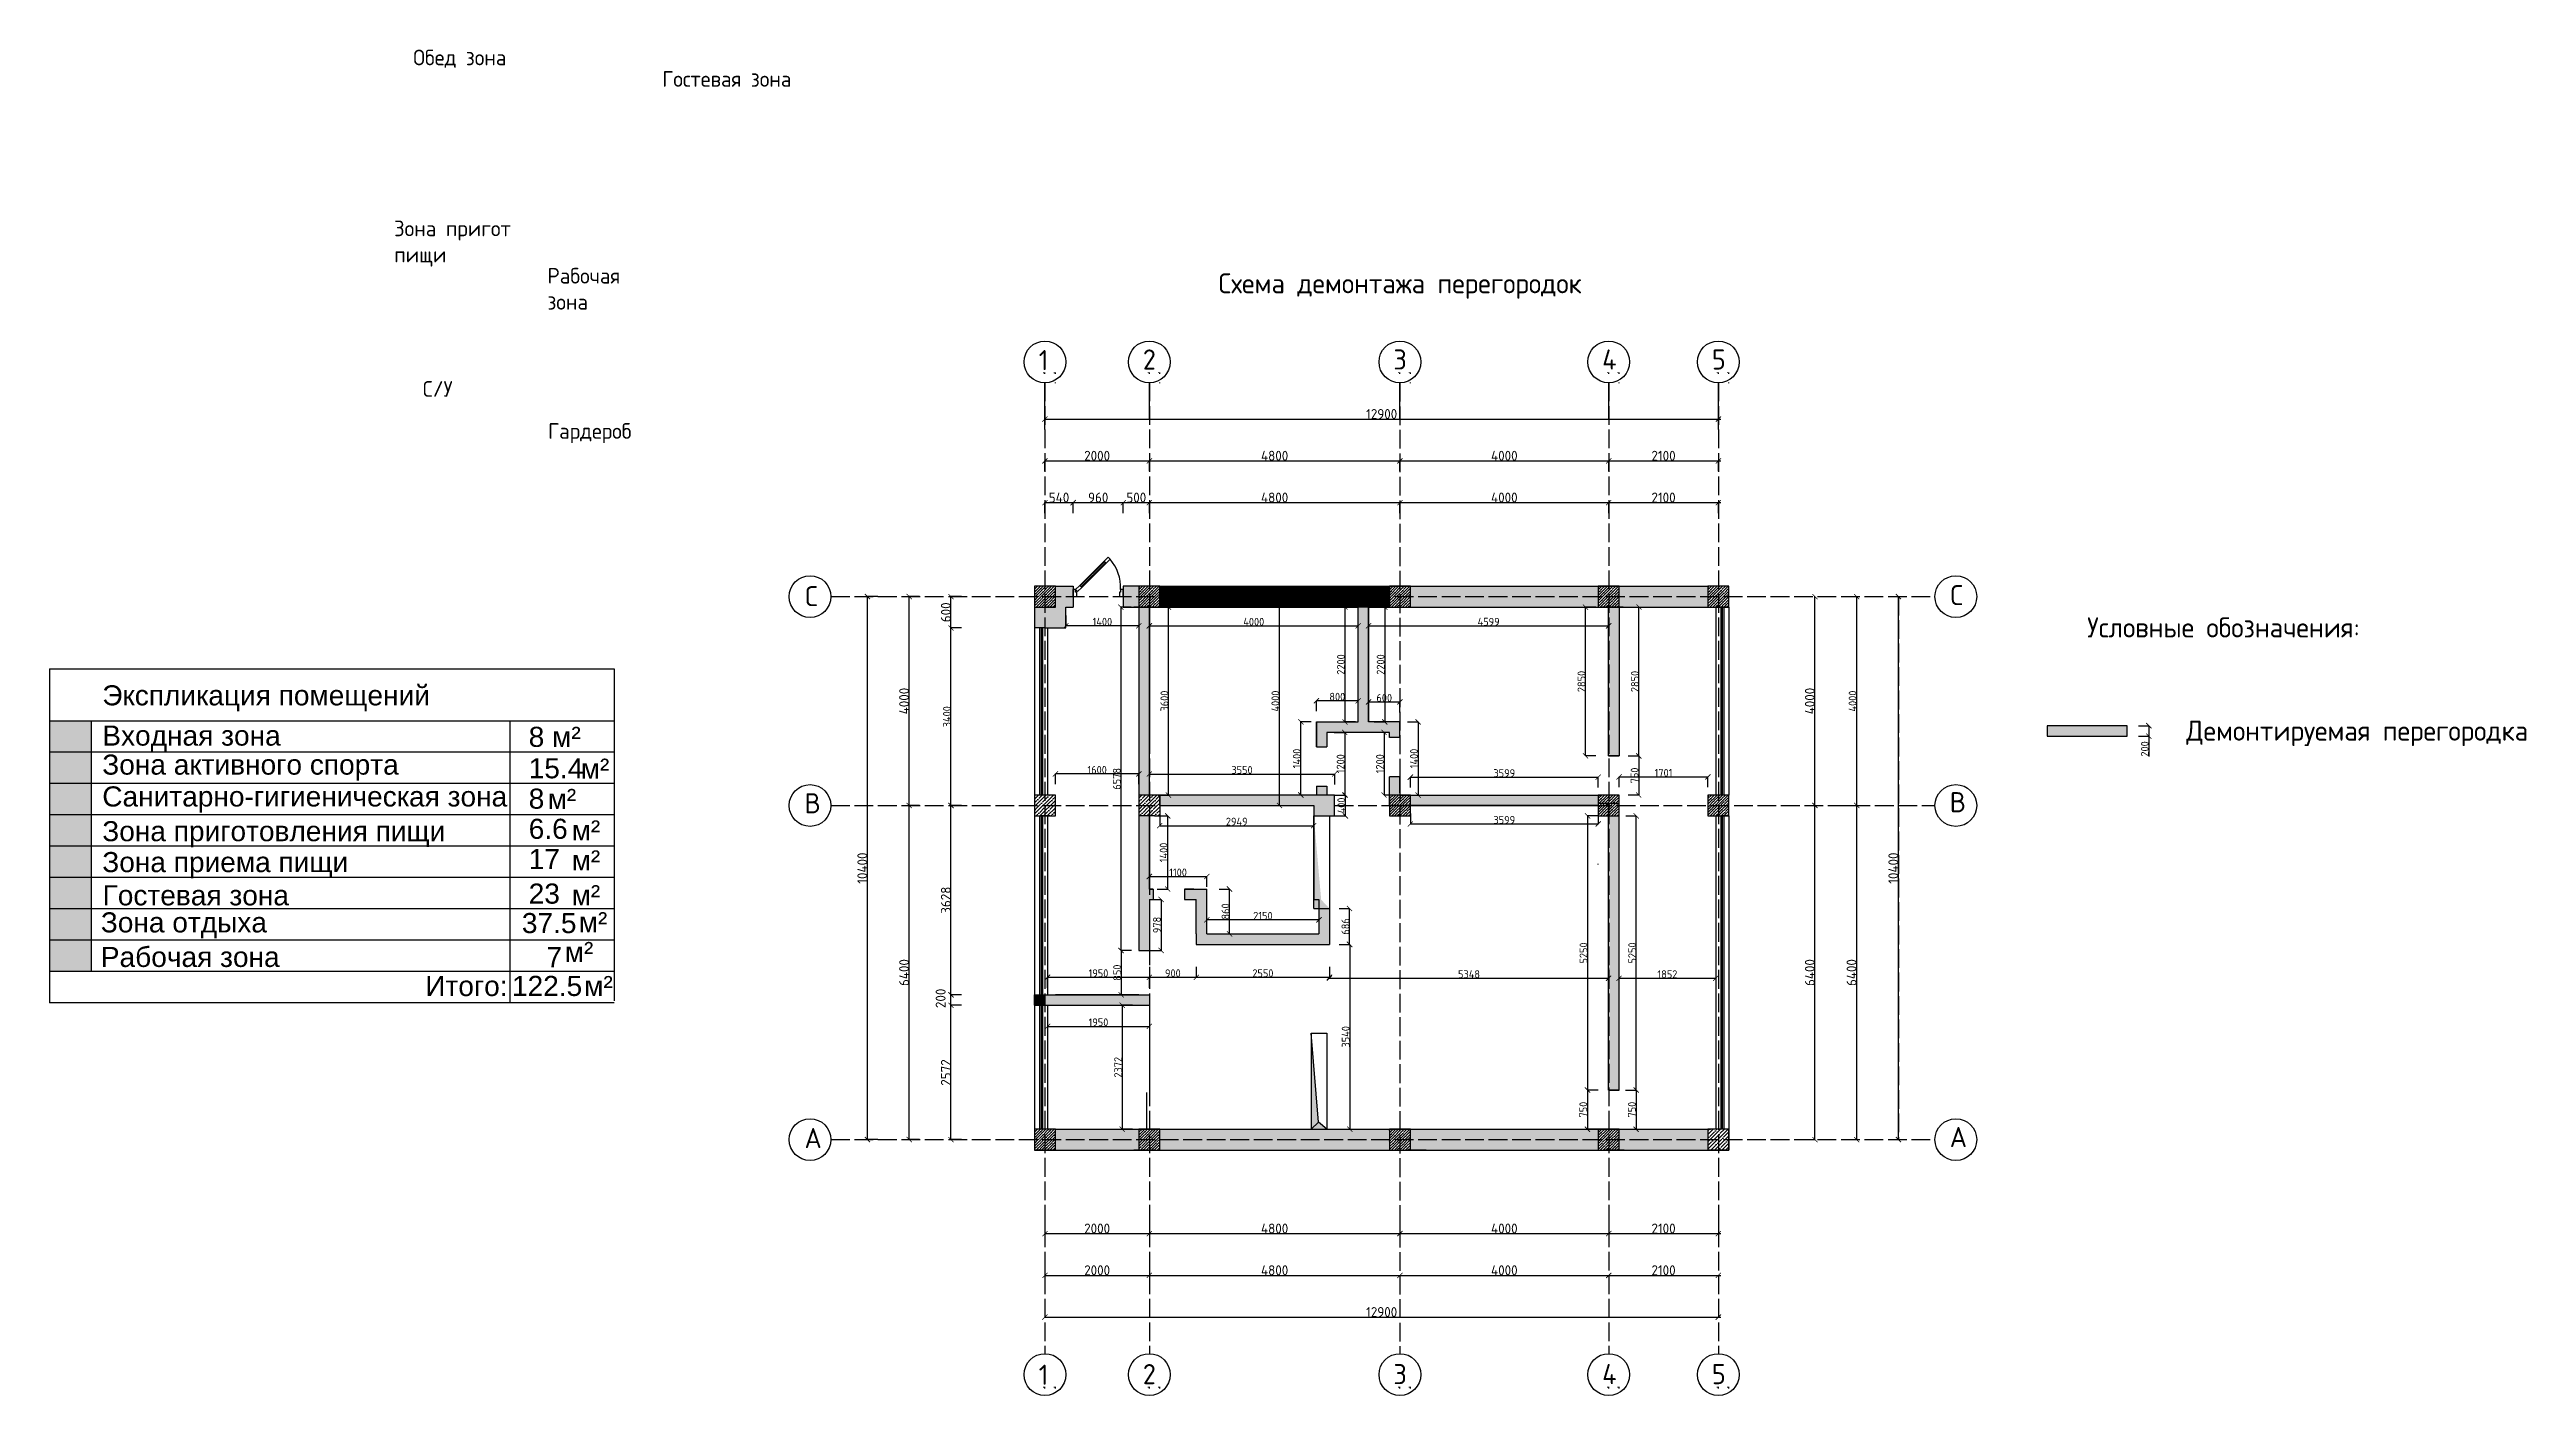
# Model space of a CAD drawing. Header units: millimetres. Extents: x -178199094 to 13669908, y -30538122 to 6091408.
# Drawn here: x 6861668 to 6909116, y 359488 to 385266 of the extents above; entities that cross this region are included whole.
import ezdxf

# ---------------------------------------------------------------- set-up
doc = ezdxf.new("R2010")
doc.units = ezdxf.units.MM
doc.linetypes.add('ACAD_ISO02W100', pattern=[15, 12, -3])
doc.layers.add('Plan 1', color=7, linetype='Continuous')
doc.layers.add('Plan 2', color=7, linetype='Continuous')
doc.styles.add('Annotative', font='arial.ttf')
doc.styles.add('gost', font='GOST Common.ttf')
doc.styles.get("Standard").update_dxf_attribs({"font": 'arial.ttf'})
doc.dimstyles.new('Copy of GOST', dxfattribs={"dimtxt": 150, "dimasz": 100, "dimexe": 0.18, "dimexo": 0.06, "dimgap": 3, "dimtad": 1, "dimdec": 0, "dimzin": 0, "dimdsep": 46, "dimtxsty": 'gost', "dimblk": 'ARCHTICK', "dimcen": 0.09, "dimclrt": 256, "dimadec": 0, "dimazin": 0, "dimtfac": 1, "dimtdec": 0, "dimtofl": 0, "dimtmove": 0, "dimatfit": 3, "dimldrblk": 'ARCHTICK', "dimfxl": 200, "dimfxlon": 1, "dimtolj": 1, "dimtzin": 0, "dimarcsym": 0})
doc.dimstyles.new('GOST', dxfattribs={"dimtxt": 190, "dimasz": 100, "dimexe": 0.18, "dimexo": 0.06, "dimgap": 3, "dimtad": 1, "dimdec": 0, "dimzin": 0, "dimdsep": 46, "dimtxsty": 'gost', "dimblk": 'ARCHTICK', "dimcen": 0.09, "dimclrt": 256, "dimadec": 0, "dimazin": 0, "dimtfac": 1, "dimtdec": 0, "dimtofl": 0, "dimtmove": 0, "dimatfit": 3, "dimldrblk": 'ARCHTICK', "dimfxl": 200, "dimfxlon": 1, "dimtolj": 1, "dimtzin": 0, "dimarcsym": 0})
pattern_1 = [(45, (6828061.81, 351387.22), (-70.71068, 70.71068), []), (45, (6828132.52, 351387.22), (-70.71068, 70.71068), [125, -25, 0, -25])]

msp = doc.modelspace()

# ---------------------------------------------------------------- texts
at = {"color": 18, "true_color": 0x000000, "char_height": 300, "attachment_point": 1, "style": 'gost'}
for s, insert in [('\\pt2400;Обед зона', (6868634.98065, 385264.07349)), ('Гостевая зона', (6873404.34289, 384852.93018)), ('\\pt2400;Зона пригот \\Pпищи', (6868269.23167, 381990.15258)), ('\\pt2400;Рабочая\\Pзона', (6871206.26579, 381083.54995)), ('\\pt2400;С/У', (6868818.20528, 378916.10394)), ('\\pt2400;Гардероб', (6871217.12413, 378110.42461))]:
    msp.add_mtext_dynamic_manual_height_columns(s, width=7892.7562835, gutter_width=0.27969, heights=[0], dxfattribs=dict(at, insert=insert))
at = {"color": 18, "true_color": 0x000000, "char_height": 384.874808, "width": 528.1658521, "attachment_point": 1}
for insert in [(6871842.90605, 371686.02142), (6871208.19592, 371105.92037), (6871668.24665, 370503.31412), (6871668.24665, 369928.90336), (6871668.24665, 369262.19495), (6871804.39532, 368744.74769), (6871536.82775, 368174.3132), (6871909.27161, 367522.41364)]:
    msp.add_mtext('м²', dxfattribs=dict(at, insert=insert))
at = {"layer": 'Plan 1'}
for s, width, insert, char_height, attachment_point, style in [('Схема демонтажа перегородок', 12549.7203437, (6884060.7856, 380981.81686), 384.8748082, 1, 'gost'), ('1', 384.8748082, (6880617.25569, 379510.37065), 384.87481, 1, 'gost'), ('2', 384.8748082, (6882610.7765, 379522.21412), 384.87481, 1, 'gost'), ('3', 384.8748082, (6887410.56613, 379522.21412), 384.87481, 1, 'gost'), ('4', 384.8748082, (6891410.56613, 379522.21412), 384.87481, 1, 'gost'), ('5', 384.8748082, (6893510.56613, 379522.21412), 384.87481, 1, 'gost'), ('C', 384.8748082, (6876130.12232, 374989.59257), 384.87481, 1, 'gost'), ('C', 384.8748082, (6898068.73583, 375009.35971), 384.87481, 1, 'gost'), ('Условные обозначения:', 12549.7203437, (6900700.86259, 374390.45057), 384.8748082, 1, 'gost'), ('{\\fArial|b0|i0|c204|p34;Экспликация\\fArial|b0|i0|c0|p34; \\fArial|b0|i0|c204|p34;помещений}', 8405.2482479, (6862678.52627, 372593.68845), 384.8748082, 7, 'Annotative'), ('{\\fArial|b0|i0|c204|p34;Входная\\fArial|b0|i0|c0|p34; \\fArial|b0|i0|c204|p34;зона}', 3989.515008, (6862678.52627, 371822.9408), 384.8748082, 7, 'gost'), ('{\\fArial|b0|i0|c0|p34;8 \\fArial|b0|i0|c204|p34;м\\fArial|b0|i0|c0|p34;²}', 4894.882024, (6870846.8896, 371904.90745), 384.8748082, 7, 'gost'), ('Демонтируемая перегородка', 12549.7203437, (6902597.55003, 372413.60699), 384.8748082, 1, 'gost'), ('{\\fArial|b0|i0|c204|p34;Зона активного спорта}', 8218.2167846, (6862678.52627, 371262.48545), 384.8748082, 7, 'gost'), ('{\\fArial|b0|i0|c0|p34;15.4}', 384.8748082, (6870846.8896, 371303.265), 384.8748082, 7, 'gost'), ('{\\fArial|b0|i0|c204|p34;Санитарно-гигиеническая зона}', 9987.3179398, (6862678.52627, 370652.39838), 384.8748082, 7, 'gost'), ('{\\fArial|b0|i0|c0|p34;8}', 384.8748082, (6870846.8896, 370721.19241), 384.8748082, 7, 'gost'), ('B', 384.8748082, (6898068.73583, 371043.18776), 384.87481, 1, 'gost'), ('B', 384.8748082, (6876130.12232, 371023.42061), 384.87481, 1, 'gost'), ('{\\fArial|b0|i0|c204|p34;Зона приготовления пищи}', 8595.0772294, (6862678.52627, 369987.4786), 384.8748082, 7, 'gost'), ('{\\fArial|b0|i0|c0|p34;6.6}', 384.8748082, (6870846.8896, 370143.61176), 384.8748082, 7, 'gost'), ('{\\fArial|b0|i0|c204|p34;Зона приема пищи}', 8595.0772294, (6862678.52627, 369395.4386), 384.8748082, 7, 'gost'), ('{\\fArial|b0|i0|c0|p34;17}', 384.8748082, (6870846.8896, 369569.201), 384.8748082, 7, 'gost'), ('{\\fArial|b0|i0|c204|p34;Гостевая зона}', 8595.0772294, (6862684.07986, 368869.5484), 384.8748082, 7, 'gost'), ('{\\fArial|b0|i0|c0|p34;23}', 384.8748082, (6870846.8896, 368902.49259), 384.8748082, 7, 'gost'), ('{\\fArial|b0|i0|c204|p34;Зона отдыха}', 4744.7743443, (6862650.72838, 368245.45623), 384.8748082, 7, 'gost'), ('{\\fArial|b0|i0|c0|p34;37.5 }', 384.8748082, (6870716.15441, 368338.0763), 384.8748082, 7, 'gost'), ('{\\fArial|b0|i0|c204|p34;Рабочая зона}', 4277.2413972, (6862650.72838, 367690.03779), 384.8748082, 7, 'gost'), ('{\\fArial|b0|i0|c0|p34;7}', 384.8748082, (6871186.42331, 367691.12675), 384.8748082, 7, 'gost'), ('{\\fArial|b0|i0|c204|p34;Итого:}', 384.8748082, (6868865.57737, 367133.03298), 384.8748082, 7, 'gost'), ('{\\fArial|b0|i0|c0|p34;122.5}', 384.8748082, (6870526.75185, 367134.07558), 384.8748082, 7, 'gost'), ('A', 384.8748082, (6876130.12232, 364610.07761), 384.87481, 1, 'gost'), ('A', 384.8748082, (6898068.73583, 364629.84476), 384.87481, 1, 'gost'), ('1', 384.8748082, (6880617.25569, 360077.58884), 384.87481, 1, 'gost'), ('2', 384.8748082, (6882610.7765, 360089.43231), 384.87481, 1, 'gost'), ('3', 384.8748082, (6887410.56613, 360089.43231), 384.87481, 1, 'gost'), ('4', 384.8748082, (6891410.56613, 360089.43231), 384.87481, 1, 'gost'), ('5', 384.8748082, (6893510.56613, 360089.43231), 384.87481, 1, 'gost')]:
    msp.add_mtext_dynamic_manual_height_columns(s, width=width, gutter_width=0.54982, heights=[0], dxfattribs=dict(at, insert=insert, char_height=char_height, attachment_point=attachment_point, style=style))

# ---------------------------------------------------------------- blocks, each defined once
blk = doc.blocks.new('A$C3C032968')
for p, q in [((0, 0), (0, 100)), ((0, 100), (0, 0)), ((700, 0), (700, 100)), ((700, 0), (700, 100))]:
    blk.add_line(p, q)
for points in [[(120, 128), (461, 466), (433, 494), (92, 156)], [(113, 135), (454, 473), (440, 487), (99, 149)], [(517, 522), (461, 466), (433, 494), (489, 551)], [(35, 100), (0, 100), (0, 0), (50, 0), (50, 50), (50, 60), (35, 60)], [(63, 72), (120, 128), (92, 156), (35, 100)], [(665, 100), (665, 60), (650, 60), (650, 50), (650, 0), (700, 0), (700, 100)]]:
    blk.add_lwpolyline(points, close=True)
blk.add_arc((72, 129), 593, 357.2313, 41.4937)
blk = doc.blocks.new('_ArchTick')
at = {"color": 0, "linetype": 'ByBlock', "const_width": 0.15}
blk.add_lwpolyline([(-0.5, -0.5), (0.5, 0.5)], dxfattribs=at)
blk = doc.blocks.new('*D392')
at = {"color": 0, "lineweight": -2, "transparency": 16777216}
for p, q in [((6880736, 376388), (6880736, 376588)), ((6880736, 376588), (6881276, 376588)), ((6881276, 376388), (6881276, 376588))]:
    blk.add_line(p, q, dxfattribs=at)
at = {"layer": 'Defpoints', "color": 0, "transparency": 16777216}
for p in [(6881276, 376588), (6881276, 374857), (6880736, 374788)]:
    blk.add_point(p, dxfattribs=at)
at = {"color": 0, "lineweight": -2, "transparency": 16777216, "xscale": 100, "yscale": 100, "zscale": 100, "rotation": 180}
blk.add_blockref('_ArchTick', (6880736, 376588), dxfattribs=at)
at = {"color": 0, "lineweight": -2, "transparency": 16777216, "xscale": 100, "yscale": 100, "zscale": 100}
blk.add_blockref('_ArchTick', (6881276, 376588), dxfattribs=at)
at = {"transparency": 16777216, "insert": (6881006, 376686), "char_height": 190, "attachment_point": 5, "style": 'gost'}
blk.add_mtext('\\A1;540', dxfattribs=at)
blk = doc.blocks.new('*D425')
at = {"color": 0, "lineweight": -2, "transparency": 16777216}
for p, q in [((6881276, 376388), (6881276, 376588)), ((6881276, 376588), (6882236, 376588)), ((6882236, 376388), (6882236, 376588))]:
    blk.add_line(p, q, dxfattribs=at)
at = {"layer": 'Defpoints', "color": 0, "transparency": 16777216}
for p in [(6882236, 376588), (6881276, 374857), (6882236, 374988)]:
    blk.add_point(p, dxfattribs=at)
at = {"color": 0, "lineweight": -2, "transparency": 16777216, "xscale": 100, "yscale": 100, "zscale": 100, "rotation": 180}
blk.add_blockref('_ArchTick', (6881276, 376588), dxfattribs=at)
at = {"color": 0, "lineweight": -2, "transparency": 16777216, "xscale": 100, "yscale": 100, "zscale": 100}
blk.add_blockref('_ArchTick', (6882236, 376588), dxfattribs=at)
at = {"transparency": 16777216, "insert": (6881756, 376686), "char_height": 190, "attachment_point": 5, "style": 'gost'}
blk.add_mtext('\\A1;960', dxfattribs=at)
blk = doc.blocks.new('*D426')
at = {"color": 0, "lineweight": -2, "transparency": 16777216}
for p, q in [((6882236, 376388), (6882236, 376588)), ((6882236, 376588), (6882736, 376588)), ((6882736, 376388), (6882736, 376588))]:
    blk.add_line(p, q, dxfattribs=at)
at = {"layer": 'Defpoints', "color": 0, "transparency": 16777216}
for p in [(6882736, 376588), (6882236, 374988), (6882736, 374788)]:
    blk.add_point(p, dxfattribs=at)
at = {"color": 0, "lineweight": -2, "transparency": 16777216, "xscale": 100, "yscale": 100, "zscale": 100, "rotation": 180}
blk.add_blockref('_ArchTick', (6882236, 376588), dxfattribs=at)
at = {"color": 0, "lineweight": -2, "transparency": 16777216, "xscale": 100, "yscale": 100, "zscale": 100}
blk.add_blockref('_ArchTick', (6882736, 376588), dxfattribs=at)
at = {"transparency": 16777216, "insert": (6882486, 376686), "char_height": 190, "attachment_point": 5, "style": 'gost'}
blk.add_mtext('\\A1;500', dxfattribs=at)
blk = doc.blocks.new('*D427')
at = {"color": 0, "lineweight": -2, "transparency": 16777216}
for p, q in [((6882736, 376388), (6882736, 376588)), ((6882736, 376588), (6887536, 376588)), ((6887536, 376388), (6887536, 376588))]:
    blk.add_line(p, q, dxfattribs=at)
at = {"layer": 'Defpoints', "color": 0, "transparency": 16777216}
for p in [(6887536, 376588), (6882736, 374788), (6887536, 374788)]:
    blk.add_point(p, dxfattribs=at)
at = {"color": 0, "lineweight": -2, "transparency": 16777216, "xscale": 100, "yscale": 100, "zscale": 100, "rotation": 180}
blk.add_blockref('_ArchTick', (6882736, 376588), dxfattribs=at)
at = {"color": 0, "lineweight": -2, "transparency": 16777216, "xscale": 100, "yscale": 100, "zscale": 100}
blk.add_blockref('_ArchTick', (6887536, 376588), dxfattribs=at)
at = {"transparency": 16777216, "insert": (6885136, 376686), "char_height": 190, "attachment_point": 5, "style": 'gost'}
blk.add_mtext('\\A1;4800', dxfattribs=at)
blk = doc.blocks.new('*D428')
at = {"color": 0, "lineweight": -2, "transparency": 16777216}
for p, q in [((6887536, 376388), (6887536, 376588)), ((6887536, 376588), (6891536, 376588)), ((6891536, 376388), (6891536, 376588))]:
    blk.add_line(p, q, dxfattribs=at)
at = {"layer": 'Defpoints', "color": 0, "transparency": 16777216}
for p in [(6891536, 376588), (6887536, 374788), (6891536, 374788)]:
    blk.add_point(p, dxfattribs=at)
at = {"color": 0, "lineweight": -2, "transparency": 16777216, "xscale": 100, "yscale": 100, "zscale": 100, "rotation": 180}
blk.add_blockref('_ArchTick', (6887536, 376588), dxfattribs=at)
at = {"color": 0, "lineweight": -2, "transparency": 16777216, "xscale": 100, "yscale": 100, "zscale": 100}
blk.add_blockref('_ArchTick', (6891536, 376588), dxfattribs=at)
at = {"transparency": 16777216, "insert": (6889536, 376686), "char_height": 190, "attachment_point": 5, "style": 'gost'}
blk.add_mtext('\\A1;4000', dxfattribs=at)
blk = doc.blocks.new('*D429')
at = {"color": 0, "lineweight": -2, "transparency": 16777216}
for p, q in [((6891536, 376388), (6891536, 376588)), ((6891536, 376588), (6893636, 376588)), ((6893636, 376388), (6893636, 376588))]:
    blk.add_line(p, q, dxfattribs=at)
at = {"layer": 'Defpoints', "color": 0, "transparency": 16777216}
for p in [(6893636, 376588), (6891536, 374788), (6893636, 374788)]:
    blk.add_point(p, dxfattribs=at)
at = {"color": 0, "lineweight": -2, "transparency": 16777216, "xscale": 100, "yscale": 100, "zscale": 100, "rotation": 180}
blk.add_blockref('_ArchTick', (6891536, 376588), dxfattribs=at)
at = {"color": 0, "lineweight": -2, "transparency": 16777216, "xscale": 100, "yscale": 100, "zscale": 100}
blk.add_blockref('_ArchTick', (6893636, 376588), dxfattribs=at)
at = {"transparency": 16777216, "insert": (6892586, 376686), "char_height": 190, "attachment_point": 5, "style": 'gost'}
blk.add_mtext('\\A1;2100', dxfattribs=at)
blk = doc.blocks.new('*D385')
at = {"color": 0, "lineweight": -2, "transparency": 16777216}
for p, q in [((6880736, 377188), (6880736, 377388)), ((6880736, 377388), (6882736, 377388)), ((6882736, 377188), (6882736, 377388))]:
    blk.add_line(p, q, dxfattribs=at)
at = {"layer": 'Defpoints', "color": 0, "transparency": 16777216}
for p in [(6882736, 377388), (6880736, 374788), (6882736, 374788)]:
    blk.add_point(p, dxfattribs=at)
at = {"color": 0, "lineweight": -2, "transparency": 16777216, "xscale": 100, "yscale": 100, "zscale": 100, "rotation": 180}
blk.add_blockref('_ArchTick', (6880736, 377388), dxfattribs=at)
at = {"color": 0, "lineweight": -2, "transparency": 16777216, "xscale": 100, "yscale": 100, "zscale": 100}
blk.add_blockref('_ArchTick', (6882736, 377388), dxfattribs=at)
at = {"transparency": 16777216, "insert": (6881736, 377486), "char_height": 190, "attachment_point": 5, "style": 'gost'}
blk.add_mtext('\\A1;2000', dxfattribs=at)
blk = doc.blocks.new('*D386')
at = {"color": 0, "lineweight": -2, "transparency": 16777216}
for p, q in [((6882736, 377188), (6882736, 377388)), ((6882736, 377388), (6887536, 377388)), ((6887536, 377188), (6887536, 377388))]:
    blk.add_line(p, q, dxfattribs=at)
at = {"layer": 'Defpoints', "color": 0, "transparency": 16777216}
for p in [(6887536, 377388), (6882736, 374788), (6887536, 374788)]:
    blk.add_point(p, dxfattribs=at)
at = {"color": 0, "lineweight": -2, "transparency": 16777216, "xscale": 100, "yscale": 100, "zscale": 100, "rotation": 180}
blk.add_blockref('_ArchTick', (6882736, 377388), dxfattribs=at)
at = {"color": 0, "lineweight": -2, "transparency": 16777216, "xscale": 100, "yscale": 100, "zscale": 100}
blk.add_blockref('_ArchTick', (6887536, 377388), dxfattribs=at)
at = {"transparency": 16777216, "insert": (6885136, 377486), "char_height": 190, "attachment_point": 5, "style": 'gost'}
blk.add_mtext('\\A1;4800', dxfattribs=at)
blk = doc.blocks.new('*D387')
at = {"color": 0, "lineweight": -2, "transparency": 16777216}
for p, q in [((6887536, 377188), (6887536, 377388)), ((6887536, 377388), (6891536, 377388)), ((6891536, 377188), (6891536, 377388))]:
    blk.add_line(p, q, dxfattribs=at)
at = {"layer": 'Defpoints', "color": 0, "transparency": 16777216}
for p in [(6891536, 377388), (6887536, 374788), (6891536, 374788)]:
    blk.add_point(p, dxfattribs=at)
at = {"color": 0, "lineweight": -2, "transparency": 16777216, "xscale": 100, "yscale": 100, "zscale": 100, "rotation": 180}
blk.add_blockref('_ArchTick', (6887536, 377388), dxfattribs=at)
at = {"color": 0, "lineweight": -2, "transparency": 16777216, "xscale": 100, "yscale": 100, "zscale": 100}
blk.add_blockref('_ArchTick', (6891536, 377388), dxfattribs=at)
at = {"transparency": 16777216, "insert": (6889536, 377486), "char_height": 190, "attachment_point": 5, "style": 'gost'}
blk.add_mtext('\\A1;4000', dxfattribs=at)
blk = doc.blocks.new('*D388')
at = {"color": 0, "lineweight": -2, "transparency": 16777216}
for p, q in [((6891536, 377188), (6891536, 377388)), ((6891536, 377388), (6893636, 377388)), ((6893636, 377188), (6893636, 377388))]:
    blk.add_line(p, q, dxfattribs=at)
at = {"layer": 'Defpoints', "color": 0, "transparency": 16777216}
for p in [(6893636, 377388), (6891536, 374788), (6893636, 374788)]:
    blk.add_point(p, dxfattribs=at)
at = {"color": 0, "lineweight": -2, "transparency": 16777216, "xscale": 100, "yscale": 100, "zscale": 100, "rotation": 180}
blk.add_blockref('_ArchTick', (6891536, 377388), dxfattribs=at)
at = {"color": 0, "lineweight": -2, "transparency": 16777216, "xscale": 100, "yscale": 100, "zscale": 100}
blk.add_blockref('_ArchTick', (6893636, 377388), dxfattribs=at)
at = {"transparency": 16777216, "insert": (6892586, 377486), "char_height": 190, "attachment_point": 5, "style": 'gost'}
blk.add_mtext('\\A1;2100', dxfattribs=at)
blk = doc.blocks.new('*D389')
at = {"color": 0, "lineweight": -2, "transparency": 16777216}
for p, q in [((6880736, 377988), (6880736, 378188)), ((6880736, 378188), (6893636, 378188)), ((6893636, 377988), (6893636, 378188))]:
    blk.add_line(p, q, dxfattribs=at)
at = {"layer": 'Defpoints', "color": 0, "transparency": 16777216}
for p in [(6893636, 378188), (6880736, 374788), (6893636, 374788)]:
    blk.add_point(p, dxfattribs=at)
at = {"color": 0, "lineweight": -2, "transparency": 16777216, "xscale": 100, "yscale": 100, "zscale": 100, "rotation": 180}
blk.add_blockref('_ArchTick', (6880736, 378188), dxfattribs=at)
at = {"color": 0, "lineweight": -2, "transparency": 16777216, "xscale": 100, "yscale": 100, "zscale": 100}
blk.add_blockref('_ArchTick', (6893636, 378188), dxfattribs=at)
at = {"transparency": 16777216, "insert": (6887186, 378286), "char_height": 190, "attachment_point": 5, "style": 'gost'}
blk.add_mtext('\\A1;12900', dxfattribs=at)
blk = doc.blocks.new('*D430')
at = {"color": 0, "lineweight": -2, "transparency": 16777216}
for p, q in [((6879136, 366961), (6878936, 366961)), ((6878936, 364388), (6878936, 366961)), ((6879136, 364388), (6878936, 364388))]:
    blk.add_line(p, q, dxfattribs=at)
at = {"layer": 'Defpoints', "color": 0, "transparency": 16777216}
for p in [(6878936, 366961), (6880786, 366961), (6880736, 364388)]:
    blk.add_point(p, dxfattribs=at)
at = {"color": 0, "lineweight": -2, "transparency": 16777216, "xscale": 100, "yscale": 100, "zscale": 100}
for p, rotation in [((6878936, 366961), 90), ((6878936, 364388), 270)]:
    blk.add_blockref('_ArchTick', p, dxfattribs=dict(at, rotation=rotation))
at = {"transparency": 16777216, "insert": (6878838, 365674), "char_height": 190, "attachment_point": 5, "rotation": 90, "style": 'gost'}
blk.add_mtext('\\A1;2572', dxfattribs=at)
blk = doc.blocks.new('*D390')
at = {"color": 0, "lineweight": -2, "transparency": 16777216}
for p, q in [((6879136, 367161), (6878936, 367161)), ((6878936, 366961), (6878936, 367161)), ((6879136, 366961), (6878936, 366961))]:
    blk.add_line(p, q, dxfattribs=at)
at = {"layer": 'Defpoints', "color": 0, "transparency": 16777216}
for p in [(6878936, 367161), (6880786, 367161), (6880786, 366961)]:
    blk.add_point(p, dxfattribs=at)
at = {"color": 0, "lineweight": -2, "transparency": 16777216, "xscale": 100, "yscale": 100, "zscale": 100}
for p, rotation in [((6878936, 367161), 90), ((6878936, 366961), 270)]:
    blk.add_blockref('_ArchTick', p, dxfattribs=dict(at, rotation=rotation))
at = {"transparency": 16777216, "insert": (6878738, 367094), "char_height": 190, "attachment_point": 5, "rotation": 90, "style": 'gost'}
blk.add_mtext('\\A1;200', dxfattribs=at)
blk = doc.blocks.new('*D391')
at = {"color": 0, "lineweight": -2, "transparency": 16777216}
for p, q in [((6879136, 374788), (6878936, 374788)), ((6878936, 374188), (6878936, 374788)), ((6879136, 374188), (6878936, 374188))]:
    blk.add_line(p, q, dxfattribs=at)
at = {"layer": 'Defpoints', "color": 0, "transparency": 16777216}
for p in [(6878936, 374788), (6880736, 374788), (6880536, 374188)]:
    blk.add_point(p, dxfattribs=at)
at = {"color": 0, "lineweight": -2, "transparency": 16777216, "xscale": 100, "yscale": 100, "zscale": 100}
for p, rotation in [((6878936, 374788), 90), ((6878936, 374188), 270)]:
    blk.add_blockref('_ArchTick', p, dxfattribs=dict(at, rotation=rotation))
at = {"transparency": 16777216, "insert": (6878838, 374488), "char_height": 190, "attachment_point": 5, "rotation": 90, "style": 'gost'}
blk.add_mtext('\\A1;600', dxfattribs=at)
blk = doc.blocks.new('*D375')
at = {"color": 0, "lineweight": -2, "transparency": 16777216}
for p, q in [((6877536, 374788), (6877336, 374788)), ((6877336, 364388), (6877336, 374788)), ((6877536, 364388), (6877336, 364388))]:
    blk.add_line(p, q, dxfattribs=at)
at = {"layer": 'Defpoints', "color": 0, "transparency": 16777216}
for p in [(6877336, 374788), (6880736, 374788), (6880736, 364388)]:
    blk.add_point(p, dxfattribs=at)
at = {"color": 0, "lineweight": -2, "transparency": 16777216, "xscale": 100, "yscale": 100, "zscale": 100}
for p, rotation in [((6877336, 374788), 90), ((6877336, 364388), 270)]:
    blk.add_blockref('_ArchTick', p, dxfattribs=dict(at, rotation=rotation))
at = {"transparency": 16777216, "insert": (6877238, 369588), "char_height": 190, "attachment_point": 5, "rotation": 90, "style": 'gost'}
blk.add_mtext('\\A1;10400', dxfattribs=at)
blk = doc.blocks.new('*D376')
at = {"color": 0, "lineweight": -2, "transparency": 16777216}
for p, q in [((6878336, 370788), (6878136, 370788)), ((6878136, 364388), (6878136, 370788)), ((6878336, 364388), (6878136, 364388))]:
    blk.add_line(p, q, dxfattribs=at)
at = {"layer": 'Defpoints', "color": 0, "transparency": 16777216}
for p in [(6878136, 370788), (6880736, 370788), (6880736, 364388)]:
    blk.add_point(p, dxfattribs=at)
at = {"color": 0, "lineweight": -2, "transparency": 16777216, "xscale": 100, "yscale": 100, "zscale": 100}
for p, rotation in [((6878136, 370788), 90), ((6878136, 364388), 270)]:
    blk.add_blockref('_ArchTick', p, dxfattribs=dict(at, rotation=rotation))
at = {"transparency": 16777216, "insert": (6878038, 367588), "char_height": 190, "attachment_point": 5, "rotation": 90, "style": 'gost'}
blk.add_mtext('\\A1;6400', dxfattribs=at)
blk = doc.blocks.new('*D377')
at = {"color": 0, "lineweight": -2, "transparency": 16777216}
for p, q in [((6878336, 374788), (6878136, 374788)), ((6878136, 370788), (6878136, 374788)), ((6878336, 370788), (6878136, 370788))]:
    blk.add_line(p, q, dxfattribs=at)
at = {"layer": 'Defpoints', "color": 0, "transparency": 16777216}
for p in [(6878136, 374788), (6880736, 374788), (6880736, 370788)]:
    blk.add_point(p, dxfattribs=at)
at = {"color": 0, "lineweight": -2, "transparency": 16777216, "xscale": 100, "yscale": 100, "zscale": 100}
for p, rotation in [((6878136, 374788), 90), ((6878136, 370788), 270)]:
    blk.add_blockref('_ArchTick', p, dxfattribs=dict(at, rotation=rotation))
at = {"transparency": 16777216, "insert": (6878038, 372788), "char_height": 190, "attachment_point": 5, "rotation": 90, "style": 'gost'}
blk.add_mtext('\\A1;4000', dxfattribs=at)
blk = doc.blocks.new('*D393')
at = {"color": 0, "lineweight": -2, "transparency": 16777216}
for p, q in [((6880736, 362788), (6880736, 362588)), ((6880736, 362588), (6882736, 362588)), ((6882736, 362788), (6882736, 362588))]:
    blk.add_line(p, q, dxfattribs=at)
at = {"layer": 'Defpoints', "color": 0, "transparency": 16777216}
for p in [(6880736, 364388), (6882736, 364388), (6882736, 362588)]:
    blk.add_point(p, dxfattribs=at)
at = {"color": 0, "lineweight": -2, "transparency": 16777216, "xscale": 100, "yscale": 100, "zscale": 100, "rotation": 180}
blk.add_blockref('_ArchTick', (6880736, 362588), dxfattribs=at)
at = {"color": 0, "lineweight": -2, "transparency": 16777216, "xscale": 100, "yscale": 100, "zscale": 100}
blk.add_blockref('_ArchTick', (6882736, 362588), dxfattribs=at)
at = {"transparency": 16777216, "insert": (6881736, 362686), "char_height": 190, "attachment_point": 5, "style": 'gost'}
blk.add_mtext('\\A1;2000', dxfattribs=at)
blk = doc.blocks.new('*D394')
at = {"color": 0, "lineweight": -2, "transparency": 16777216}
for p, q in [((6882736, 362788), (6882736, 362588)), ((6882736, 362588), (6887536, 362588)), ((6887536, 362788), (6887536, 362588))]:
    blk.add_line(p, q, dxfattribs=at)
at = {"layer": 'Defpoints', "color": 0, "transparency": 16777216}
for p in [(6882736, 364388), (6887536, 364388), (6887536, 362588)]:
    blk.add_point(p, dxfattribs=at)
at = {"color": 0, "lineweight": -2, "transparency": 16777216, "xscale": 100, "yscale": 100, "zscale": 100, "rotation": 180}
blk.add_blockref('_ArchTick', (6882736, 362588), dxfattribs=at)
at = {"color": 0, "lineweight": -2, "transparency": 16777216, "xscale": 100, "yscale": 100, "zscale": 100}
blk.add_blockref('_ArchTick', (6887536, 362588), dxfattribs=at)
at = {"transparency": 16777216, "insert": (6885136, 362686), "char_height": 190, "attachment_point": 5, "style": 'gost'}
blk.add_mtext('\\A1;4800', dxfattribs=at)
blk = doc.blocks.new('*D395')
at = {"color": 0, "lineweight": -2, "transparency": 16777216}
for p, q in [((6887536, 362788), (6887536, 362588)), ((6887536, 362588), (6891536, 362588)), ((6891536, 362788), (6891536, 362588))]:
    blk.add_line(p, q, dxfattribs=at)
at = {"layer": 'Defpoints', "color": 0, "transparency": 16777216}
for p in [(6887536, 364388), (6891536, 364389), (6891536, 362588)]:
    blk.add_point(p, dxfattribs=at)
at = {"color": 0, "lineweight": -2, "transparency": 16777216, "xscale": 100, "yscale": 100, "zscale": 100, "rotation": 180}
blk.add_blockref('_ArchTick', (6887536, 362588), dxfattribs=at)
at = {"color": 0, "lineweight": -2, "transparency": 16777216, "xscale": 100, "yscale": 100, "zscale": 100}
blk.add_blockref('_ArchTick', (6891536, 362588), dxfattribs=at)
at = {"transparency": 16777216, "insert": (6889536, 362686), "char_height": 190, "attachment_point": 5, "style": 'gost'}
blk.add_mtext('\\A1;4000', dxfattribs=at)
blk = doc.blocks.new('*D396')
at = {"color": 0, "lineweight": -2, "transparency": 16777216}
for p, q in [((6891536, 362788), (6891536, 362588)), ((6891536, 362588), (6893636, 362588)), ((6893636, 362788), (6893636, 362588))]:
    blk.add_line(p, q, dxfattribs=at)
at = {"layer": 'Defpoints', "color": 0, "transparency": 16777216}
for p in [(6891536, 364389), (6893636, 364388), (6893636, 362588)]:
    blk.add_point(p, dxfattribs=at)
at = {"color": 0, "lineweight": -2, "transparency": 16777216, "xscale": 100, "yscale": 100, "zscale": 100, "rotation": 180}
blk.add_blockref('_ArchTick', (6891536, 362588), dxfattribs=at)
at = {"color": 0, "lineweight": -2, "transparency": 16777216, "xscale": 100, "yscale": 100, "zscale": 100}
blk.add_blockref('_ArchTick', (6893636, 362588), dxfattribs=at)
at = {"transparency": 16777216, "insert": (6892586, 362686), "char_height": 190, "attachment_point": 5, "style": 'gost'}
blk.add_mtext('\\A1;2100', dxfattribs=at)
blk = doc.blocks.new('*D378')
at = {"color": 0, "lineweight": -2, "transparency": 16777216}
for p, q in [((6880736, 361988), (6880736, 361788)), ((6880736, 361788), (6882736, 361788)), ((6882736, 361988), (6882736, 361788))]:
    blk.add_line(p, q, dxfattribs=at)
at = {"layer": 'Defpoints', "color": 0, "transparency": 16777216}
for p in [(6880736, 364388), (6882736, 364388), (6882736, 361788)]:
    blk.add_point(p, dxfattribs=at)
at = {"color": 0, "lineweight": -2, "transparency": 16777216, "xscale": 100, "yscale": 100, "zscale": 100, "rotation": 180}
blk.add_blockref('_ArchTick', (6880736, 361788), dxfattribs=at)
at = {"color": 0, "lineweight": -2, "transparency": 16777216, "xscale": 100, "yscale": 100, "zscale": 100}
blk.add_blockref('_ArchTick', (6882736, 361788), dxfattribs=at)
at = {"transparency": 16777216, "insert": (6881736, 361886), "char_height": 190, "attachment_point": 5, "style": 'gost'}
blk.add_mtext('\\A1;2000', dxfattribs=at)
blk = doc.blocks.new('*D379')
at = {"color": 0, "lineweight": -2, "transparency": 16777216}
for p, q in [((6882736, 361988), (6882736, 361788)), ((6882736, 361788), (6887536, 361788)), ((6887536, 361788), (6887536, 361788))]:
    blk.add_line(p, q, dxfattribs=at)
at = {"layer": 'Defpoints', "color": 0, "transparency": 16777216}
for p in [(6882736, 364388), (6887536, 361788), (6887536, 361788)]:
    blk.add_point(p, dxfattribs=at)
at = {"color": 0, "lineweight": -2, "transparency": 16777216, "xscale": 100, "yscale": 100, "zscale": 100, "rotation": 180}
blk.add_blockref('_ArchTick', (6882736, 361788), dxfattribs=at)
at = {"color": 0, "lineweight": -2, "transparency": 16777216, "xscale": 100, "yscale": 100, "zscale": 100}
blk.add_blockref('_ArchTick', (6887536, 361788), dxfattribs=at)
at = {"transparency": 16777216, "insert": (6885136, 361886), "char_height": 190, "attachment_point": 5, "style": 'gost'}
blk.add_mtext('\\A1;4800', dxfattribs=at)
blk = doc.blocks.new('*D380')
at = {"color": 0, "lineweight": -2, "transparency": 16777216}
for p, q in [((6887536, 361788), (6887536, 361788)), ((6887536, 361788), (6891536, 361788)), ((6891536, 361788), (6891536, 361788))]:
    blk.add_line(p, q, dxfattribs=at)
at = {"layer": 'Defpoints', "color": 0, "transparency": 16777216}
for p in [(6887536, 361788), (6891536, 361788), (6891536, 361788)]:
    blk.add_point(p, dxfattribs=at)
at = {"color": 0, "lineweight": -2, "transparency": 16777216, "xscale": 100, "yscale": 100, "zscale": 100, "rotation": 180}
blk.add_blockref('_ArchTick', (6887536, 361788), dxfattribs=at)
at = {"color": 0, "lineweight": -2, "transparency": 16777216, "xscale": 100, "yscale": 100, "zscale": 100}
blk.add_blockref('_ArchTick', (6891536, 361788), dxfattribs=at)
at = {"transparency": 16777216, "insert": (6889536, 361886), "char_height": 190, "attachment_point": 5, "style": 'gost'}
blk.add_mtext('\\A1;4000', dxfattribs=at)
blk = doc.blocks.new('*D381')
at = {"color": 0, "lineweight": -2, "transparency": 16777216}
for p, q in [((6891536, 361788), (6891536, 361788)), ((6891536, 361788), (6893636, 361788)), ((6893636, 361788), (6893636, 361788))]:
    blk.add_line(p, q, dxfattribs=at)
at = {"layer": 'Defpoints', "color": 0, "transparency": 16777216}
for p in [(6891536, 361788), (6893636, 361788), (6893636, 361788)]:
    blk.add_point(p, dxfattribs=at)
at = {"color": 0, "lineweight": -2, "transparency": 16777216, "xscale": 100, "yscale": 100, "zscale": 100, "rotation": 180}
blk.add_blockref('_ArchTick', (6891536, 361788), dxfattribs=at)
at = {"color": 0, "lineweight": -2, "transparency": 16777216, "xscale": 100, "yscale": 100, "zscale": 100}
blk.add_blockref('_ArchTick', (6893636, 361788), dxfattribs=at)
at = {"transparency": 16777216, "insert": (6892586, 361886), "char_height": 190, "attachment_point": 5, "style": 'gost'}
blk.add_mtext('\\A1;2100', dxfattribs=at)
blk = doc.blocks.new('*D397')
at = {"color": 0, "lineweight": -2, "transparency": 16777216}
for p, q in [((6880736, 361188), (6880736, 360988)), ((6893636, 361188), (6893636, 360988)), ((6880736, 360988), (6893636, 360988))]:
    blk.add_line(p, q, dxfattribs=at)
at = {"layer": 'Defpoints', "color": 0, "transparency": 16777216}
for p in [(6880736, 364388), (6893636, 364388), (6893636, 360988)]:
    blk.add_point(p, dxfattribs=at)
at = {"color": 0, "lineweight": -2, "transparency": 16777216, "xscale": 100, "yscale": 100, "zscale": 100, "rotation": 180}
blk.add_blockref('_ArchTick', (6880736, 360988), dxfattribs=at)
at = {"color": 0, "lineweight": -2, "transparency": 16777216, "xscale": 100, "yscale": 100, "zscale": 100}
blk.add_blockref('_ArchTick', (6893636, 360988), dxfattribs=at)
at = {"transparency": 16777216, "insert": (6887186, 361086), "char_height": 190, "attachment_point": 5, "style": 'gost'}
blk.add_mtext('\\A1;12900', dxfattribs=at)
blk = doc.blocks.new('*D398')
at = {"color": 0, "lineweight": -2, "transparency": 16777216}
for p, q in [((6895286, 370788), (6895486, 370788)), ((6895486, 364388), (6895486, 370788)), ((6895286, 364388), (6895486, 364388))]:
    blk.add_line(p, q, dxfattribs=at)
at = {"layer": 'Defpoints', "color": 0, "transparency": 16777216}
for p in [(6884069, 370788), (6895486, 370788), (6893636, 364388)]:
    blk.add_point(p, dxfattribs=at)
at = {"color": 0, "lineweight": -2, "transparency": 16777216, "xscale": 100, "yscale": 100, "zscale": 100}
for p, rotation in [((6895486, 370788), 90), ((6895486, 364388), 270)]:
    blk.add_blockref('_ArchTick', p, dxfattribs=dict(at, rotation=rotation))
at = {"transparency": 16777216, "insert": (6895388, 367588), "char_height": 190, "attachment_point": 5, "rotation": 90, "style": 'gost'}
blk.add_mtext('\\A1;6400', dxfattribs=at)
blk = doc.blocks.new('*D399')
at = {"color": 0, "lineweight": -2, "transparency": 16777216}
for p, q in [((6895486, 374788), (6895486, 374788)), ((6895486, 370788), (6895486, 374788)), ((6895286, 370788), (6895486, 370788))]:
    blk.add_line(p, q, dxfattribs=at)
at = {"layer": 'Defpoints', "color": 0, "transparency": 16777216}
for p in [(6895486, 374788), (6895486, 374788), (6884069, 370788)]:
    blk.add_point(p, dxfattribs=at)
at = {"color": 0, "lineweight": -2, "transparency": 16777216, "xscale": 100, "yscale": 100, "zscale": 100}
for p, rotation in [((6895486, 374788), 90), ((6895486, 370788), 270)]:
    blk.add_blockref('_ArchTick', p, dxfattribs=dict(at, rotation=rotation))
at = {"transparency": 16777216, "insert": (6895388, 372788), "char_height": 190, "attachment_point": 5, "rotation": 90, "style": 'gost'}
blk.add_mtext('\\A1;4000', dxfattribs=at)
blk = doc.blocks.new('*D400')
at = {"color": 0, "lineweight": -2, "transparency": 16777216}
for p, q in [((6896286, 370788), (6896286, 370788)), ((6896286, 364388), (6896286, 370788)), ((6896286, 364388), (6896286, 364388))]:
    blk.add_line(p, q, dxfattribs=at)
at = {"layer": 'Defpoints', "color": 0, "transparency": 16777216}
for p in [(6896286, 370788), (6896286, 370788), (6896286, 364388)]:
    blk.add_point(p, dxfattribs=at)
at = {"color": 0, "lineweight": -2, "transparency": 16777216, "xscale": 100, "yscale": 100, "zscale": 100}
for p, rotation in [((6896286, 370788), 90), ((6896286, 364388), 270)]:
    blk.add_blockref('_ArchTick', p, dxfattribs=dict(at, rotation=rotation))
at = {"transparency": 16777216, "insert": (6896188, 367588), "char_height": 190, "attachment_point": 5, "rotation": 90, "style": 'gost'}
blk.add_mtext('\\A1;6400', dxfattribs=at)
blk = doc.blocks.new('*D401')
at = {"color": 0, "lineweight": -2, "transparency": 16777216}
for p, q in [((6885428, 374788), (6885228, 374788)), ((6885228, 370788), (6885228, 374788)), ((6885228, 370788), (6885228, 370788))]:
    blk.add_line(p, q, dxfattribs=at)
at = {"layer": 'Defpoints', "color": 0, "transparency": 16777216}
for p in [(6885228, 374788), (6896286, 374788), (6885228, 370788)]:
    blk.add_point(p, dxfattribs=at)
at = {"color": 0, "lineweight": -2, "transparency": 16777216, "xscale": 100, "yscale": 100, "zscale": 100}
for p, rotation in [((6885228, 374788), 90), ((6885228, 370788), 270)]:
    blk.add_blockref('_ArchTick', p, dxfattribs=dict(at, rotation=rotation))
at = {"transparency": 16777216, "insert": (6885150, 372788), "char_height": 150, "attachment_point": 5, "rotation": 90, "style": 'gost'}
blk.add_mtext('\\A1;4000', dxfattribs=at)
blk = doc.blocks.new('*D402')
at = {"color": 0, "lineweight": -2, "transparency": 16777216}
for p, q in [((6879136, 370788), (6878936, 370788)), ((6878936, 367161), (6878936, 370788)), ((6879136, 367161), (6878936, 367161))]:
    blk.add_line(p, q, dxfattribs=at)
at = {"layer": 'Defpoints', "color": 0, "transparency": 16777216}
for p in [(6878936, 370788), (6880536, 370788), (6880536, 367161)]:
    blk.add_point(p, dxfattribs=at)
at = {"color": 0, "lineweight": -2, "transparency": 16777216, "xscale": 100, "yscale": 100, "zscale": 100}
for p, rotation in [((6878936, 370788), 90), ((6878936, 367161), 270)]:
    blk.add_blockref('_ArchTick', p, dxfattribs=dict(at, rotation=rotation))
at = {"transparency": 16777216, "insert": (6878838, 368974), "char_height": 190, "attachment_point": 5, "rotation": 90, "style": 'gost'}
blk.add_mtext('\\A1;3628', dxfattribs=at)
blk = doc.blocks.new('*D382')
at = {"color": 0, "lineweight": -2, "transparency": 16777216}
for p, q in [((6896886, 374788), (6897086, 374788)), ((6897086, 364388), (6897086, 374788)), ((6896886, 364388), (6897086, 364388))]:
    blk.add_line(p, q, dxfattribs=at)
at = {"layer": 'Defpoints', "color": 0, "transparency": 16777216}
for p in [(6893636, 374788), (6897086, 374788), (6893636, 364388)]:
    blk.add_point(p, dxfattribs=at)
at = {"color": 0, "lineweight": -2, "transparency": 16777216, "xscale": 100, "yscale": 100, "zscale": 100}
for p, rotation in [((6897086, 374788), 90), ((6897086, 364388), 270)]:
    blk.add_blockref('_ArchTick', p, dxfattribs=dict(at, rotation=rotation))
at = {"transparency": 16777216, "insert": (6896988, 369588), "char_height": 190, "attachment_point": 5, "rotation": 90, "style": 'gost'}
blk.add_mtext('\\A1;10400', dxfattribs=at)
blk = doc.blocks.new('*D383')
at = {"color": 0, "lineweight": -2, "transparency": 16777216}
for p, q in [((6880786, 366757), (6880786, 366557)), ((6880786, 366557), (6882736, 366557)), ((6882736, 366757), (6882736, 366557))]:
    blk.add_line(p, q, dxfattribs=at)
at = {"layer": 'Defpoints', "color": 0, "transparency": 16777216}
for p in [(6880786, 366961), (6882736, 366961), (6882736, 366557)]:
    blk.add_point(p, dxfattribs=at)
at = {"color": 0, "lineweight": -2, "transparency": 16777216, "xscale": 100, "yscale": 100, "zscale": 100, "rotation": 180}
blk.add_blockref('_ArchTick', (6880786, 366557), dxfattribs=at)
at = {"color": 0, "lineweight": -2, "transparency": 16777216, "xscale": 100, "yscale": 100, "zscale": 100}
blk.add_blockref('_ArchTick', (6882736, 366557), dxfattribs=at)
at = {"transparency": 16777216, "insert": (6881761, 366635), "char_height": 150, "attachment_point": 5, "style": 'gost'}
blk.add_mtext('\\A1;1950', dxfattribs=at)
blk = doc.blocks.new('*D403')
at = {"color": 0, "lineweight": -2, "transparency": 16777216}
for p, q in [((6882390, 374588), (6882190, 374588)), ((6882190, 374588), (6882190, 368011)), ((6882390, 368011), (6882190, 368011))]:
    blk.add_line(p, q, dxfattribs=at)
at = {"layer": 'Defpoints', "color": 0, "transparency": 16777216}
for p in [(6882536, 374588), (6882190, 368011), (6882536, 368011)]:
    blk.add_point(p, dxfattribs=at)
at = {"color": 0, "lineweight": -2, "transparency": 16777216, "xscale": 100, "yscale": 100, "zscale": 100}
for p, rotation in [((6882190, 374588), 90), ((6882190, 368011), 270)]:
    blk.add_blockref('_ArchTick', p, dxfattribs=dict(at, rotation=rotation))
at = {"transparency": 16777216, "insert": (6882112, 371299), "char_height": 150, "attachment_point": 5, "rotation": 90, "style": 'gost'}
blk.add_mtext('\\A1;6578', dxfattribs=at)
blk = doc.blocks.new('*D404')
at = {"color": 0, "lineweight": -2, "transparency": 16777216}
for p, q in [((6882760, 368988), (6882960, 368988)), ((6882960, 368988), (6882960, 368011)), ((6882760, 368011), (6882960, 368011))]:
    blk.add_line(p, q, dxfattribs=at)
at = {"layer": 'Defpoints', "color": 0, "transparency": 16777216}
for p in [(6882736, 368988), (6882736, 368011), (6882960, 368011)]:
    blk.add_point(p, dxfattribs=at)
at = {"color": 0, "lineweight": -2, "transparency": 16777216, "xscale": 100, "yscale": 100, "zscale": 100}
for p, rotation in [((6882960, 368988), 90), ((6882960, 368011), 270)]:
    blk.add_blockref('_ArchTick', p, dxfattribs=dict(at, rotation=rotation))
at = {"transparency": 16777216, "insert": (6882882, 368499), "char_height": 150, "attachment_point": 5, "rotation": 90, "style": 'gost'}
blk.add_mtext('\\A1;978', dxfattribs=at)
blk = doc.blocks.new('*D405')
at = {"color": 0, "lineweight": -2, "transparency": 16777216}
for p, q in [((6882736, 367697), (6882736, 367497)), ((6882736, 367497), (6883636, 367497)), ((6883636, 367697), (6883636, 367497))]:
    blk.add_line(p, q, dxfattribs=at)
at = {"layer": 'Defpoints', "color": 0, "transparency": 16777216}
for p in [(6882736, 368011), (6883636, 368128), (6883636, 367497)]:
    blk.add_point(p, dxfattribs=at)
at = {"color": 0, "lineweight": -2, "transparency": 16777216, "xscale": 100, "yscale": 100, "zscale": 100, "rotation": 180}
blk.add_blockref('_ArchTick', (6882736, 367497), dxfattribs=at)
at = {"color": 0, "lineweight": -2, "transparency": 16777216, "xscale": 100, "yscale": 100, "zscale": 100}
blk.add_blockref('_ArchTick', (6883636, 367497), dxfattribs=at)
at = {"transparency": 16777216, "insert": (6883186, 367575), "char_height": 150, "attachment_point": 5, "style": 'gost'}
blk.add_mtext('\\A1;900', dxfattribs=at)
blk = doc.blocks.new('*D406')
at = {"color": 0, "lineweight": -2, "transparency": 16777216}
for p, q in [((6883636, 367697), (6883636, 367497)), ((6883636, 367497), (6886186, 367497)), ((6886186, 367697), (6886186, 367497))]:
    blk.add_line(p, q, dxfattribs=at)
at = {"layer": 'Defpoints', "color": 0, "transparency": 16777216}
for p in [(6883636, 368128), (6886186, 368128), (6886186, 367497)]:
    blk.add_point(p, dxfattribs=at)
at = {"color": 0, "lineweight": -2, "transparency": 16777216, "xscale": 100, "yscale": 100, "zscale": 100, "rotation": 180}
blk.add_blockref('_ArchTick', (6883636, 367497), dxfattribs=at)
at = {"color": 0, "lineweight": -2, "transparency": 16777216, "xscale": 100, "yscale": 100, "zscale": 100}
blk.add_blockref('_ArchTick', (6886186, 367497), dxfattribs=at)
at = {"transparency": 16777216, "insert": (6884911, 367575), "char_height": 150, "attachment_point": 5, "style": 'gost'}
blk.add_mtext('\\A1;2550', dxfattribs=at)
blk = doc.blocks.new('*D407')
at = {"color": 0, "lineweight": -2, "transparency": 16777216}
for p, q in [((6882736, 369228), (6882736, 369428)), ((6882736, 369428), (6883836, 369428)), ((6883836, 369228), (6883836, 369428))]:
    blk.add_line(p, q, dxfattribs=at)
at = {"layer": 'Defpoints', "color": 0, "transparency": 16777216}
for p in [(6882736, 369188), (6883836, 369428), (6883836, 369188)]:
    blk.add_point(p, dxfattribs=at)
at = {"color": 0, "lineweight": -2, "transparency": 16777216, "xscale": 100, "yscale": 100, "zscale": 100, "rotation": 180}
blk.add_blockref('_ArchTick', (6882736, 369428), dxfattribs=at)
at = {"color": 0, "lineweight": -2, "transparency": 16777216, "xscale": 100, "yscale": 100, "zscale": 100}
blk.add_blockref('_ArchTick', (6883836, 369428), dxfattribs=at)
at = {"transparency": 16777216, "insert": (6883286, 369506), "char_height": 150, "attachment_point": 5, "style": 'gost'}
blk.add_mtext('\\A1;1100', dxfattribs=at)
blk = doc.blocks.new('*D408')
at = {"color": 0, "lineweight": -2, "transparency": 16777216}
for p, q in [((6884072, 369188), (6884273, 369188)), ((6884272, 368328), (6884272, 369188)), ((6884072, 368328), (6884273, 368328))]:
    blk.add_line(p, q, dxfattribs=at)
at = {"layer": 'Defpoints', "color": 0, "transparency": 16777216}
for p in [(6883836, 369188), (6884272, 369188), (6883836, 368328)]:
    blk.add_point(p, dxfattribs=at)
at = {"color": 0, "lineweight": -2, "transparency": 16777216, "xscale": 100, "yscale": 100, "zscale": 100}
for p, rotation in [((6884272, 369188), 90), ((6884272, 368328), 270)]:
    blk.add_blockref('_ArchTick', p, dxfattribs=dict(at, rotation=rotation))
at = {"transparency": 16777216, "insert": (6884194, 368758), "char_height": 150, "attachment_point": 5, "rotation": 90, "style": 'gost'}
blk.add_mtext('\\A1;860', dxfattribs=at)
blk = doc.blocks.new('*D409')
at = {"color": 0, "lineweight": -2, "transparency": 16777216}
for p, q in [((6883836, 368397), (6883836, 368597)), ((6885986, 368597), (6883836, 368597)), ((6885986, 368397), (6885986, 368597))]:
    blk.add_line(p, q, dxfattribs=at)
at = {"layer": 'Defpoints', "color": 0, "transparency": 16777216}
for p in [(6883836, 368597), (6883836, 368328), (6885986, 368328)]:
    blk.add_point(p, dxfattribs=at)
at = {"color": 0, "lineweight": -2, "transparency": 16777216, "xscale": 100, "yscale": 100, "zscale": 100, "rotation": 180}
blk.add_blockref('_ArchTick', (6883836, 368597), dxfattribs=at)
at = {"color": 0, "lineweight": -2, "transparency": 16777216, "xscale": 100, "yscale": 100, "zscale": 100}
blk.add_blockref('_ArchTick', (6885986, 368597), dxfattribs=at)
at = {"transparency": 16777216, "insert": (6884911, 368675), "char_height": 150, "attachment_point": 5, "style": 'gost'}
blk.add_mtext('\\A1;2150', dxfattribs=at)
blk = doc.blocks.new('*D410')
at = {"color": 0, "lineweight": -2, "transparency": 16777216}
for p, q in [((6882888, 370588), (6883088, 370588)), ((6883088, 369188), (6883088, 370588)), ((6882888, 369188), (6883088, 369188))]:
    blk.add_line(p, q, dxfattribs=at)
at = {"layer": 'Defpoints', "color": 0, "transparency": 16777216}
for p in [(6882736, 370588), (6883088, 370588), (6882736, 369188)]:
    blk.add_point(p, dxfattribs=at)
at = {"color": 0, "lineweight": -2, "transparency": 16777216, "xscale": 100, "yscale": 100, "zscale": 100}
for p, rotation in [((6883088, 370588), 90), ((6883088, 369188), 270)]:
    blk.add_blockref('_ArchTick', p, dxfattribs=dict(at, rotation=rotation))
at = {"transparency": 16777216, "insert": (6883010, 369888), "char_height": 150, "attachment_point": 5, "rotation": 90, "style": 'gost'}
blk.add_mtext('\\A1;1400', dxfattribs=at)
blk = doc.blocks.new('*D411')
at = {"color": 0, "lineweight": -2, "transparency": 16777216}
for p, q in [((6882935, 370601), (6882935, 370401)), ((6885884, 370601), (6885884, 370401)), ((6882935, 370401), (6885884, 370401))]:
    blk.add_line(p, q, dxfattribs=at)
at = {"layer": 'Defpoints', "color": 0, "transparency": 16777216}
for p in [(6882935, 370788), (6885884, 370788), (6885884, 370401)]:
    blk.add_point(p, dxfattribs=at)
at = {"color": 0, "lineweight": -2, "transparency": 16777216, "xscale": 100, "yscale": 100, "zscale": 100, "rotation": 180}
blk.add_blockref('_ArchTick', (6882935, 370401), dxfattribs=at)
at = {"color": 0, "lineweight": -2, "transparency": 16777216, "xscale": 100, "yscale": 100, "zscale": 100}
blk.add_blockref('_ArchTick', (6885884, 370401), dxfattribs=at)
at = {"transparency": 16777216, "insert": (6884410, 370479), "char_height": 150, "attachment_point": 5, "style": 'gost'}
blk.add_mtext('\\A1;2949', dxfattribs=at)
blk = doc.blocks.new('*D412')
at = {"color": 0, "lineweight": -2, "transparency": 16777216}
for p, q in [((6882902, 374588), (6883103, 374588)), ((6883102, 370988), (6883102, 374588)), ((6882902, 370988), (6883103, 370988))]:
    blk.add_line(p, q, dxfattribs=at)
at = {"layer": 'Defpoints', "color": 0, "transparency": 16777216}
for p in [(6882736, 374588), (6883102, 374588), (6882736, 370988)]:
    blk.add_point(p, dxfattribs=at)
at = {"color": 0, "lineweight": -2, "transparency": 16777216, "xscale": 100, "yscale": 100, "zscale": 100}
for p, rotation in [((6883102, 374588), 90), ((6883102, 370988), 270)]:
    blk.add_blockref('_ArchTick', p, dxfattribs=dict(at, rotation=rotation))
at = {"transparency": 16777216, "insert": (6883024, 372788), "char_height": 150, "attachment_point": 5, "rotation": 90, "style": 'gost'}
blk.add_mtext('\\A1;3600', dxfattribs=at)
blk = doc.blocks.new('*D413')
at = {"color": 0, "lineweight": -2, "transparency": 16777216}
for p, q in [((6886684, 374588), (6886483, 374588)), ((6886484, 372388), (6886484, 374588)), ((6886684, 372388), (6886483, 372388))]:
    blk.add_line(p, q, dxfattribs=at)
at = {"layer": 'Defpoints', "color": 0, "transparency": 16777216}
for p in [(6886484, 374588), (6886736, 374588), (6886736, 372388)]:
    blk.add_point(p, dxfattribs=at)
at = {"color": 0, "lineweight": -2, "transparency": 16777216, "xscale": 100, "yscale": 100, "zscale": 100}
for p, rotation in [((6886484, 374588), 90), ((6886484, 372388), 270)]:
    blk.add_blockref('_ArchTick', p, dxfattribs=dict(at, rotation=rotation))
at = {"transparency": 16777216, "insert": (6886406, 373488), "char_height": 150, "attachment_point": 5, "rotation": 90, "style": 'gost'}
blk.add_mtext('\\A1;2200', dxfattribs=at)
blk = doc.blocks.new('*D414')
at = {"color": 0, "lineweight": -2, "transparency": 16777216}
for p, q in [((6885838, 372388), (6885637, 372388)), ((6885638, 370988), (6885638, 372388)), ((6885838, 370988), (6885637, 370988))]:
    blk.add_line(p, q, dxfattribs=at)
at = {"layer": 'Defpoints', "color": 0, "transparency": 16777216}
for p in [(6885638, 372388), (6885936, 372388), (6885936, 370988)]:
    blk.add_point(p, dxfattribs=at)
at = {"color": 0, "lineweight": -2, "transparency": 16777216, "xscale": 100, "yscale": 100, "zscale": 100}
for p, rotation in [((6885638, 372388), 90), ((6885638, 370988), 270)]:
    blk.add_blockref('_ArchTick', p, dxfattribs=dict(at, rotation=rotation))
at = {"transparency": 16777216, "insert": (6885560, 371688), "char_height": 150, "attachment_point": 5, "rotation": 90, "style": 'gost'}
blk.add_mtext('\\A1;1400', dxfattribs=at)
blk = doc.blocks.new('*D384')
at = {"color": 0, "lineweight": -2, "transparency": 16777216}
for p, q in [((6885936, 372593), (6885936, 372793)), ((6886736, 372793), (6885936, 372793)), ((6886736, 372593), (6886736, 372793))]:
    blk.add_line(p, q, dxfattribs=at)
at = {"layer": 'Defpoints', "color": 0, "transparency": 16777216}
for p in [(6885936, 372793), (6885936, 372388), (6886736, 372388)]:
    blk.add_point(p, dxfattribs=at)
at = {"color": 0, "lineweight": -2, "transparency": 16777216, "xscale": 100, "yscale": 100, "zscale": 100, "rotation": 180}
blk.add_blockref('_ArchTick', (6885936, 372793), dxfattribs=at)
at = {"color": 0, "lineweight": -2, "transparency": 16777216, "xscale": 100, "yscale": 100, "zscale": 100}
blk.add_blockref('_ArchTick', (6886736, 372793), dxfattribs=at)
at = {"transparency": 16777216, "insert": (6886336, 372871), "char_height": 150, "attachment_point": 5, "style": 'gost'}
blk.add_mtext('\\A1;800', dxfattribs=at)
blk = doc.blocks.new('*D415')
at = {"color": 0, "lineweight": -2, "transparency": 16777216}
for p, q in [((6882736, 371190), (6882736, 371390)), ((6882736, 371390), (6886286, 371390)), ((6886286, 371190), (6886286, 371390))]:
    blk.add_line(p, q, dxfattribs=at)
at = {"layer": 'Defpoints', "color": 0, "transparency": 16777216}
for p in [(6886286, 371390), (6882736, 370988), (6886286, 370988)]:
    blk.add_point(p, dxfattribs=at)
at = {"color": 0, "lineweight": -2, "transparency": 16777216, "xscale": 100, "yscale": 100, "zscale": 100, "rotation": 180}
blk.add_blockref('_ArchTick', (6882736, 371390), dxfattribs=at)
at = {"color": 0, "lineweight": -2, "transparency": 16777216, "xscale": 100, "yscale": 100, "zscale": 100}
blk.add_blockref('_ArchTick', (6886286, 371390), dxfattribs=at)
at = {"transparency": 16777216, "insert": (6884511, 371468), "char_height": 150, "attachment_point": 5, "style": 'gost'}
blk.add_mtext('\\A1;3550', dxfattribs=at)
blk = doc.blocks.new('*D416')
at = {"color": 0, "lineweight": -2, "transparency": 16777216}
for p, q in [((6887045, 374588), (6887245, 374588)), ((6887245, 374588), (6887245, 372388)), ((6887045, 372388), (6887245, 372388))]:
    blk.add_line(p, q, dxfattribs=at)
at = {"layer": 'Defpoints', "color": 0, "transparency": 16777216}
for p in [(6886936, 374588), (6886936, 372388), (6887245, 372388)]:
    blk.add_point(p, dxfattribs=at)
at = {"color": 0, "lineweight": -2, "transparency": 16777216, "xscale": 100, "yscale": 100, "zscale": 100}
for p, rotation in [((6887245, 374588), 90), ((6887245, 372388), 270)]:
    blk.add_blockref('_ArchTick', p, dxfattribs=dict(at, rotation=rotation))
at = {"transparency": 16777216, "insert": (6887167, 373488), "char_height": 150, "attachment_point": 5, "rotation": 90, "style": 'gost'}
blk.add_mtext('\\A1;2200', dxfattribs=at)
blk = doc.blocks.new('*D417')
at = {"color": 0, "lineweight": -2, "transparency": 16777216}
for p, q in [((6886936, 372571), (6886936, 372771)), ((6886936, 372771), (6887536, 372771)), ((6887536, 372571), (6887536, 372771))]:
    blk.add_line(p, q, dxfattribs=at)
at = {"layer": 'Defpoints', "color": 0, "transparency": 16777216}
for p in [(6887536, 372771), (6886936, 372388), (6887536, 372388)]:
    blk.add_point(p, dxfattribs=at)
at = {"color": 0, "lineweight": -2, "transparency": 16777216, "xscale": 100, "yscale": 100, "zscale": 100, "rotation": 180}
blk.add_blockref('_ArchTick', (6886936, 372771), dxfattribs=at)
at = {"color": 0, "lineweight": -2, "transparency": 16777216, "xscale": 100, "yscale": 100, "zscale": 100}
blk.add_blockref('_ArchTick', (6887536, 372771), dxfattribs=at)
at = {"transparency": 16777216, "insert": (6887236, 372849), "char_height": 150, "attachment_point": 5, "style": 'gost'}
blk.add_mtext('\\A1;600', dxfattribs=at)
blk = doc.blocks.new('*D418')
at = {"color": 0, "lineweight": -2, "transparency": 16777216}
for p, q in [((6887684, 372388), (6887884, 372388)), ((6887884, 372388), (6887884, 370988)), ((6887684, 370988), (6887884, 370988))]:
    blk.add_line(p, q, dxfattribs=at)
at = {"layer": 'Defpoints', "color": 0, "transparency": 16777216}
for p in [(6887536, 372388), (6887536, 370988), (6887884, 370988)]:
    blk.add_point(p, dxfattribs=at)
at = {"color": 0, "lineweight": -2, "transparency": 16777216, "xscale": 100, "yscale": 100, "zscale": 100}
for p, rotation in [((6887884, 372388), 90), ((6887884, 370988), 270)]:
    blk.add_blockref('_ArchTick', p, dxfattribs=dict(at, rotation=rotation))
at = {"transparency": 16777216, "insert": (6887806, 371688), "char_height": 150, "attachment_point": 5, "rotation": 90, "style": 'gost'}
blk.add_mtext('\\A1;1400', dxfattribs=at)
blk = doc.blocks.new('*D419')
at = {"color": 0, "lineweight": -2, "transparency": 16777216}
for p, q in [((6891291, 374588), (6891091, 374588)), ((6891091, 371738), (6891091, 374588)), ((6891291, 371738), (6891091, 371738))]:
    blk.add_line(p, q, dxfattribs=at)
at = {"layer": 'Defpoints', "color": 0, "transparency": 16777216}
for p in [(6891091, 374588), (6891536, 374588), (6891536, 371738)]:
    blk.add_point(p, dxfattribs=at)
at = {"color": 0, "lineweight": -2, "transparency": 16777216, "xscale": 100, "yscale": 100, "zscale": 100}
for p, rotation in [((6891091, 374588), 90), ((6891091, 371738), 270)]:
    blk.add_blockref('_ArchTick', p, dxfattribs=dict(at, rotation=rotation))
at = {"transparency": 16777216, "insert": (6891013, 373163), "char_height": 150, "attachment_point": 5, "rotation": 90, "style": 'gost'}
blk.add_mtext('\\A1;2850', dxfattribs=at)
blk = doc.blocks.new('*D420')
at = {"color": 0, "lineweight": -2, "transparency": 16777216}
for p, q in [((6887736, 371130), (6887736, 371330)), ((6887736, 371330), (6891334, 371330)), ((6891334, 371130), (6891334, 371330))]:
    blk.add_line(p, q, dxfattribs=at)
at = {"layer": 'Defpoints', "color": 0, "transparency": 16777216}
for p in [(6891334, 371330), (6887736, 370988), (6891334, 370988)]:
    blk.add_point(p, dxfattribs=at)
at = {"color": 0, "lineweight": -2, "transparency": 16777216, "xscale": 100, "yscale": 100, "zscale": 100, "rotation": 180}
blk.add_blockref('_ArchTick', (6887736, 371330), dxfattribs=at)
at = {"color": 0, "lineweight": -2, "transparency": 16777216, "xscale": 100, "yscale": 100, "zscale": 100}
blk.add_blockref('_ArchTick', (6891334, 371330), dxfattribs=at)
at = {"transparency": 16777216, "insert": (6889535, 371408), "char_height": 150, "attachment_point": 5, "style": 'gost'}
blk.add_mtext('\\A1;3599', dxfattribs=at)
blk = doc.blocks.new('*D421')
at = {"color": 0, "lineweight": -2, "transparency": 16777216}
for p, q in [((6887736, 370634), (6887736, 370433)), ((6891334, 370634), (6891334, 370433)), ((6887736, 370434), (6891334, 370434))]:
    blk.add_line(p, q, dxfattribs=at)
at = {"layer": 'Defpoints', "color": 0, "transparency": 16777216}
for p in [(6887736, 370788), (6891334, 370788), (6891334, 370434)]:
    blk.add_point(p, dxfattribs=at)
at = {"color": 0, "lineweight": -2, "transparency": 16777216, "xscale": 100, "yscale": 100, "zscale": 100, "rotation": 180}
blk.add_blockref('_ArchTick', (6887736, 370434), dxfattribs=at)
at = {"color": 0, "lineweight": -2, "transparency": 16777216, "xscale": 100, "yscale": 100, "zscale": 100}
blk.add_blockref('_ArchTick', (6891334, 370434), dxfattribs=at)
at = {"transparency": 16777216, "insert": (6889535, 370512), "char_height": 150, "attachment_point": 5, "style": 'gost'}
blk.add_mtext('\\A1;3599', dxfattribs=at)
blk = doc.blocks.new('*D422')
at = {"color": 0, "lineweight": -2, "transparency": 16777216}
for p, q in [((6891332, 370589), (6891132, 370589)), ((6891132, 370589), (6891132, 365338)), ((6891332, 365338), (6891132, 365338))]:
    blk.add_line(p, q, dxfattribs=at)
at = {"layer": 'Defpoints', "color": 0, "transparency": 16777216}
for p in [(6891536, 370589), (6891132, 365338), (6891534, 365338)]:
    blk.add_point(p, dxfattribs=at)
at = {"color": 0, "lineweight": -2, "transparency": 16777216, "xscale": 100, "yscale": 100, "zscale": 100}
for p, rotation in [((6891132, 370589), 90), ((6891132, 365338), 270)]:
    blk.add_blockref('_ArchTick', p, dxfattribs=dict(at, rotation=rotation))
at = {"transparency": 16777216, "insert": (6891054, 367963), "char_height": 150, "attachment_point": 5, "rotation": 90, "style": 'gost'}
blk.add_mtext('\\A1;5250', dxfattribs=at)
blk = doc.blocks.new('*D423')
at = {"color": 0, "lineweight": -2, "transparency": 16777216}
for p, q in [((6891915, 374588), (6892115, 374588)), ((6892115, 371738), (6892115, 374588)), ((6891915, 371738), (6892115, 371738))]:
    blk.add_line(p, q, dxfattribs=at)
at = {"layer": 'Defpoints', "color": 0, "transparency": 16777216}
for p in [(6891736, 374588), (6892115, 374588), (6891736, 371738)]:
    blk.add_point(p, dxfattribs=at)
at = {"color": 0, "lineweight": -2, "transparency": 16777216, "xscale": 100, "yscale": 100, "zscale": 100}
for p, rotation in [((6892115, 374588), 90), ((6892115, 371738), 270)]:
    blk.add_blockref('_ArchTick', p, dxfattribs=dict(at, rotation=rotation))
at = {"transparency": 16777216, "insert": (6892037, 373163), "char_height": 150, "attachment_point": 5, "rotation": 90, "style": 'gost'}
blk.add_mtext('\\A1;2850', dxfattribs=at)
blk = doc.blocks.new('*D424')
at = {"color": 0, "lineweight": -2, "transparency": 16777216}
for p, q in [((6891864, 370589), (6892064, 370589)), ((6892064, 365338), (6892064, 370589)), ((6891864, 365338), (6892064, 365338))]:
    blk.add_line(p, q, dxfattribs=at)
at = {"layer": 'Defpoints', "color": 0, "transparency": 16777216}
for p in [(6891734, 370589), (6892064, 370589), (6891734, 365338)]:
    blk.add_point(p, dxfattribs=at)
at = {"color": 0, "lineweight": -2, "transparency": 16777216, "xscale": 100, "yscale": 100, "zscale": 100}
for p, rotation in [((6892064, 370589), 90), ((6892064, 365338), 270)]:
    blk.add_blockref('_ArchTick', p, dxfattribs=dict(at, rotation=rotation))
at = {"transparency": 16777216, "insert": (6891986, 367963), "char_height": 150, "attachment_point": 5, "rotation": 90, "style": 'gost'}
blk.add_mtext('\\A1;5250', dxfattribs=at)
blk = doc.blocks.new('*D431')
at = {"color": 0, "lineweight": -2, "transparency": 16777216}
for p, q in [((6880786, 367297), (6880786, 367497)), ((6880786, 367497), (6882736, 367497)), ((6882736, 367297), (6882736, 367497))]:
    blk.add_line(p, q, dxfattribs=at)
at = {"layer": 'Defpoints', "color": 0, "transparency": 16777216}
for p in [(6882736, 367497), (6880786, 367161), (6882736, 367161)]:
    blk.add_point(p, dxfattribs=at)
at = {"color": 0, "lineweight": -2, "transparency": 16777216, "xscale": 100, "yscale": 100, "zscale": 100, "rotation": 180}
blk.add_blockref('_ArchTick', (6880786, 367497), dxfattribs=at)
at = {"color": 0, "lineweight": -2, "transparency": 16777216, "xscale": 100, "yscale": 100, "zscale": 100}
blk.add_blockref('_ArchTick', (6882736, 367497), dxfattribs=at)
at = {"transparency": 16777216, "insert": (6881761, 367575), "char_height": 150, "attachment_point": 5, "style": 'gost'}
blk.add_mtext('\\A1;1950', dxfattribs=at)
blk = doc.blocks.new('*D432')
at = {"color": 0, "lineweight": -2, "transparency": 16777216}
for p, q in [((6886370, 368815), (6886571, 368815)), ((6886570, 368128), (6886570, 368815)), ((6886370, 368128), (6886571, 368128))]:
    blk.add_line(p, q, dxfattribs=at)
at = {"layer": 'Defpoints', "color": 0, "transparency": 16777216}
for p in [(6886186, 368815), (6886570, 368815), (6886186, 368128)]:
    blk.add_point(p, dxfattribs=at)
at = {"color": 0, "lineweight": -2, "transparency": 16777216, "xscale": 100, "yscale": 100, "zscale": 100}
for p, rotation in [((6886570, 368815), 90), ((6886570, 368128), 270)]:
    blk.add_blockref('_ArchTick', p, dxfattribs=dict(at, rotation=rotation))
at = {"transparency": 16777216, "insert": (6886492, 368471), "char_height": 150, "attachment_point": 5, "rotation": 90, "style": 'gost'}
blk.add_mtext('\\A1;686', dxfattribs=at)
blk = doc.blocks.new('*D433')
at = {"color": 0, "lineweight": -2, "transparency": 16777216}
for p, q in [((6886291, 370988), (6886491, 370988)), ((6886291, 370588), (6886491, 370588)), ((6886491, 370588), (6886491, 370988))]:
    blk.add_line(p, q, dxfattribs=at)
at = {"layer": 'Defpoints', "color": 0, "transparency": 16777216}
for p in [(6885915, 370988), (6885915, 370588), (6886491, 370988)]:
    blk.add_point(p, dxfattribs=at)
at = {"color": 0, "lineweight": -2, "transparency": 16777216, "xscale": 100, "yscale": 100, "zscale": 100}
for p, rotation in [((6886491, 370988), 90), ((6886491, 370588), 270)]:
    blk.add_blockref('_ArchTick', p, dxfattribs=dict(at, rotation=rotation))
at = {"transparency": 16777216, "insert": (6886413, 370788), "char_height": 150, "attachment_point": 5, "rotation": 90, "style": 'gost'}
blk.add_mtext('\\A1;400', dxfattribs=at)
blk = doc.blocks.new('*D435')
at = {"color": 0, "lineweight": -2, "transparency": 16777216}
for p, q in [((6891734, 371136), (6891734, 371336)), ((6891734, 371336), (6893436, 371336)), ((6893436, 371136), (6893436, 371336))]:
    blk.add_line(p, q, dxfattribs=at)
at = {"layer": 'Defpoints', "color": 0, "transparency": 16777216}
for p in [(6893436, 371336), (6891734, 370988), (6893436, 370988)]:
    blk.add_point(p, dxfattribs=at)
at = {"color": 0, "lineweight": -2, "transparency": 16777216, "xscale": 100, "yscale": 100, "zscale": 100, "rotation": 180}
blk.add_blockref('_ArchTick', (6891734, 371336), dxfattribs=at)
at = {"color": 0, "lineweight": -2, "transparency": 16777216, "xscale": 100, "yscale": 100, "zscale": 100}
blk.add_blockref('_ArchTick', (6893436, 371336), dxfattribs=at)
at = {"transparency": 16777216, "insert": (6892585, 371414), "char_height": 150, "attachment_point": 5, "style": 'gost'}
blk.add_mtext('\\A1;1701', dxfattribs=at)
blk = doc.blocks.new('*D436')
at = {"color": 0, "lineweight": -2, "transparency": 16777216}
for p, q in [((6880936, 371193), (6880936, 371394)), ((6882536, 371393), (6880936, 371393)), ((6882536, 371193), (6882536, 371394))]:
    blk.add_line(p, q, dxfattribs=at)
at = {"layer": 'Defpoints', "color": 0, "transparency": 16777216}
for p in [(6880936, 371393), (6880936, 370988), (6882536, 370988)]:
    blk.add_point(p, dxfattribs=at)
at = {"color": 0, "lineweight": -2, "transparency": 16777216, "xscale": 100, "yscale": 100, "zscale": 100, "rotation": 180}
blk.add_blockref('_ArchTick', (6880936, 371393), dxfattribs=at)
at = {"color": 0, "lineweight": -2, "transparency": 16777216, "xscale": 100, "yscale": 100, "zscale": 100}
blk.add_blockref('_ArchTick', (6882536, 371393), dxfattribs=at)
at = {"transparency": 16777216, "insert": (6881736, 371471), "char_height": 150, "attachment_point": 5, "style": 'gost'}
blk.add_mtext('\\A1;1600', dxfattribs=at)
blk = doc.blocks.new('*D437')
at = {"color": 0, "lineweight": -2, "transparency": 16777216}
for p, q in [((6886186, 367679), (6886186, 367479)), ((6886186, 367479), (6891534, 367479)), ((6891534, 367679), (6891534, 367479))]:
    blk.add_line(p, q, dxfattribs=at)
at = {"layer": 'Defpoints', "color": 0, "transparency": 16777216}
for p in [(6886186, 368128), (6891534, 368129), (6891534, 367479)]:
    blk.add_point(p, dxfattribs=at)
at = {"color": 0, "lineweight": -2, "transparency": 16777216, "xscale": 100, "yscale": 100, "zscale": 100, "rotation": 180}
blk.add_blockref('_ArchTick', (6886186, 367479), dxfattribs=at)
at = {"color": 0, "lineweight": -2, "transparency": 16777216, "xscale": 100, "yscale": 100, "zscale": 100}
blk.add_blockref('_ArchTick', (6891534, 367479), dxfattribs=at)
at = {"transparency": 16777216, "insert": (6888860, 367557), "char_height": 150, "attachment_point": 5, "style": 'gost'}
blk.add_mtext('\\A1;5348', dxfattribs=at)
blk = doc.blocks.new('*D438')
at = {"color": 0, "lineweight": -2, "transparency": 16777216}
for p, q in [((6891734, 367479), (6891734, 367478)), ((6891734, 367478), (6893586, 367478)), ((6893586, 367479), (6893586, 367478))]:
    blk.add_line(p, q, dxfattribs=at)
at = {"layer": 'Defpoints', "color": 0, "transparency": 16777216}
for p in [(6891734, 367479), (6893586, 367479), (6893586, 367478)]:
    blk.add_point(p, dxfattribs=at)
at = {"color": 0, "lineweight": -2, "transparency": 16777216, "xscale": 100, "yscale": 100, "zscale": 100, "rotation": 180}
blk.add_blockref('_ArchTick', (6891734, 367478), dxfattribs=at)
at = {"color": 0, "lineweight": -2, "transparency": 16777216, "xscale": 100, "yscale": 100, "zscale": 100}
blk.add_blockref('_ArchTick', (6893586, 367478), dxfattribs=at)
at = {"transparency": 16777216, "insert": (6892660, 367556), "char_height": 150, "attachment_point": 5, "style": 'gost'}
blk.add_mtext('\\A1;1852', dxfattribs=at)
blk = doc.blocks.new('*D439')
at = {"color": 0, "lineweight": -2, "transparency": 16777216}
for p, q in [((6882416, 366961), (6882216, 366961)), ((6882216, 366961), (6882216, 364588)), ((6882416, 364588), (6882216, 364588))]:
    blk.add_line(p, q, dxfattribs=at)
at = {"layer": 'Defpoints', "color": 0, "transparency": 16777216}
for p in [(6882736, 366961), (6882216, 364588), (6882736, 364588)]:
    blk.add_point(p, dxfattribs=at)
at = {"color": 0, "lineweight": -2, "transparency": 16777216, "xscale": 100, "yscale": 100, "zscale": 100}
for p, rotation in [((6882216, 366961), 90), ((6882216, 364588), 270)]:
    blk.add_blockref('_ArchTick', p, dxfattribs=dict(at, rotation=rotation))
at = {"transparency": 16777216, "insert": (6882138, 365774), "char_height": 150, "attachment_point": 5, "rotation": 90, "style": 'gost'}
blk.add_mtext('\\A1;2372', dxfattribs=at)
blk = doc.blocks.new('*D440')
at = {"color": 0, "lineweight": -2, "transparency": 16777216}
for p, q in [((6891327, 365338), (6891127, 365338)), ((6891127, 365338), (6891127, 364588)), ((6891327, 364588), (6891127, 364588))]:
    blk.add_line(p, q, dxfattribs=at)
at = {"layer": 'Defpoints', "color": 0, "transparency": 16777216}
for p in [(6891536, 365338), (6891127, 364588), (6891536, 364588)]:
    blk.add_point(p, dxfattribs=at)
at = {"color": 0, "lineweight": -2, "transparency": 16777216, "xscale": 100, "yscale": 100, "zscale": 100}
for p, rotation in [((6891127, 365338), 90), ((6891127, 364588), 270)]:
    blk.add_blockref('_ArchTick', p, dxfattribs=dict(at, rotation=rotation))
at = {"transparency": 16777216, "insert": (6891049, 364963), "char_height": 150, "attachment_point": 5, "rotation": 90, "style": 'gost'}
blk.add_mtext('\\A1;750', dxfattribs=at)
blk = doc.blocks.new('*D441')
at = {"color": 0, "lineweight": -2, "transparency": 16777216}
for p, q in [((6891859, 365338), (6892059, 365338)), ((6892059, 365338), (6892059, 364588)), ((6891859, 364588), (6892059, 364588))]:
    blk.add_line(p, q, dxfattribs=at)
at = {"layer": 'Defpoints', "color": 0, "transparency": 16777216}
for p in [(6891734, 365338), (6891736, 364588), (6892059, 364588)]:
    blk.add_point(p, dxfattribs=at)
at = {"color": 0, "lineweight": -2, "transparency": 16777216, "xscale": 100, "yscale": 100, "zscale": 100}
for p, rotation in [((6892059, 365338), 90), ((6892059, 364588), 270)]:
    blk.add_blockref('_ArchTick', p, dxfattribs=dict(at, rotation=rotation))
at = {"transparency": 16777216, "insert": (6891981, 364963), "char_height": 150, "attachment_point": 5, "rotation": 90, "style": 'gost'}
blk.add_mtext('\\A1;750', dxfattribs=at)
blk = doc.blocks.new('*D442')
at = {"color": 0, "lineweight": -2, "transparency": 16777216}
for p, q in [((6882397, 368011), (6882197, 368011)), ((6882197, 368011), (6882197, 367161)), ((6882397, 367161), (6882197, 367161))]:
    blk.add_line(p, q, dxfattribs=at)
at = {"layer": 'Defpoints', "color": 0, "transparency": 16777216}
for p in [(6882536, 368011), (6882197, 367161), (6882536, 367161)]:
    blk.add_point(p, dxfattribs=at)
at = {"color": 0, "lineweight": -2, "transparency": 16777216, "xscale": 100, "yscale": 100, "zscale": 100}
for p, rotation in [((6882197, 368011), 90), ((6882197, 367161), 270)]:
    blk.add_blockref('_ArchTick', p, dxfattribs=dict(at, rotation=rotation))
at = {"transparency": 16777216, "insert": (6882119, 367586), "char_height": 150, "attachment_point": 5, "rotation": 90, "style": 'gost'}
blk.add_mtext('\\A1;850', dxfattribs=at)
blk = doc.blocks.new('*D443')
at = {"color": 0, "lineweight": -2, "transparency": 16777216}
for p, q in [((6887336, 372188), (6887232, 372188)), ((6887232, 372188), (6887232, 370988)), ((6887336, 370988), (6887232, 370988))]:
    blk.add_line(p, q, dxfattribs=at)
at = {"layer": 'Defpoints', "color": 0, "transparency": 16777216}
for p in [(6887336, 372188), (6887232, 370988), (6887336, 370988)]:
    blk.add_point(p, dxfattribs=at)
at = {"color": 0, "lineweight": -2, "transparency": 16777216, "xscale": 100, "yscale": 100, "zscale": 100}
for p, rotation in [((6887232, 372188), 90), ((6887232, 370988), 270)]:
    blk.add_blockref('_ArchTick', p, dxfattribs=dict(at, rotation=rotation))
at = {"transparency": 16777216, "insert": (6887154, 371588), "char_height": 150, "attachment_point": 5, "rotation": 90, "style": 'gost'}
blk.add_mtext('\\A1;1200', dxfattribs=at)
blk = doc.blocks.new('*D444')
at = {"color": 0, "lineweight": -2, "transparency": 16777216}
for p, q in [((6886278, 372188), (6886478, 372188)), ((6886478, 372188), (6886478, 370988)), ((6886278, 370988), (6886478, 370988))]:
    blk.add_line(p, q, dxfattribs=at)
at = {"layer": 'Defpoints', "color": 0, "transparency": 16777216}
for p in [(6885765, 372188), (6885765, 370988), (6886478, 370988)]:
    blk.add_point(p, dxfattribs=at)
at = {"color": 0, "lineweight": -2, "transparency": 16777216, "xscale": 100, "yscale": 100, "zscale": 100}
for p, rotation in [((6886478, 372188), 90), ((6886478, 370988), 270)]:
    blk.add_blockref('_ArchTick', p, dxfattribs=dict(at, rotation=rotation))
at = {"transparency": 16777216, "insert": (6886400, 371588), "char_height": 150, "attachment_point": 5, "rotation": 90, "style": 'gost'}
blk.add_mtext('\\A1;1200', dxfattribs=at)
blk = doc.blocks.new('*D445')
at = {"color": 0, "lineweight": -2, "transparency": 16777216}
for p, q in [((6881136, 374429), (6881136, 374229)), ((6882536, 374429), (6882536, 374229)), ((6882536, 374229), (6881136, 374229))]:
    blk.add_line(p, q, dxfattribs=at)
at = {"layer": 'Defpoints', "color": 0, "transparency": 16777216}
for p in [(6881136, 374588), (6882536, 374588), (6881136, 374229)]:
    blk.add_point(p, dxfattribs=at)
at = {"color": 0, "lineweight": -2, "transparency": 16777216, "xscale": 100, "yscale": 100, "zscale": 100, "rotation": 180}
blk.add_blockref('_ArchTick', (6881136, 374229), dxfattribs=at)
at = {"color": 0, "lineweight": -2, "transparency": 16777216, "xscale": 100, "yscale": 100, "zscale": 100}
blk.add_blockref('_ArchTick', (6882536, 374229), dxfattribs=at)
at = {"transparency": 16777216, "insert": (6881836, 374307), "char_height": 150, "attachment_point": 5, "style": 'gost'}
blk.add_mtext('\\A1;1400', dxfattribs=at)
blk = doc.blocks.new('*D446')
at = {"color": 0, "lineweight": -2, "transparency": 16777216}
for p, q in [((6882736, 374229), (6882736, 374229)), ((6882736, 374229), (6886736, 374229)), ((6886736, 374229), (6886736, 374229))]:
    blk.add_line(p, q, dxfattribs=at)
at = {"layer": 'Defpoints', "color": 0, "transparency": 16777216}
for p in [(6882736, 374229), (6886736, 374229), (6886736, 374229)]:
    blk.add_point(p, dxfattribs=at)
at = {"color": 0, "lineweight": -2, "transparency": 16777216, "xscale": 100, "yscale": 100, "zscale": 100, "rotation": 180}
blk.add_blockref('_ArchTick', (6882736, 374229), dxfattribs=at)
at = {"color": 0, "lineweight": -2, "transparency": 16777216, "xscale": 100, "yscale": 100, "zscale": 100}
blk.add_blockref('_ArchTick', (6886736, 374229), dxfattribs=at)
at = {"transparency": 16777216, "insert": (6884736, 374307), "char_height": 150, "attachment_point": 5, "style": 'gost'}
blk.add_mtext('\\A1;4000', dxfattribs=at)
blk = doc.blocks.new('*D447')
at = {"color": 0, "lineweight": -2, "transparency": 16777216}
for p, q in [((6886936, 374229), (6886936, 374229)), ((6886936, 374229), (6891534, 374229)), ((6891534, 374229), (6891534, 374229))]:
    blk.add_line(p, q, dxfattribs=at)
at = {"layer": 'Defpoints', "color": 0, "transparency": 16777216}
for p in [(6886936, 374229), (6891534, 374229), (6891534, 374229)]:
    blk.add_point(p, dxfattribs=at)
at = {"color": 0, "lineweight": -2, "transparency": 16777216, "xscale": 100, "yscale": 100, "zscale": 100, "rotation": 180}
blk.add_blockref('_ArchTick', (6886936, 374229), dxfattribs=at)
at = {"color": 0, "lineweight": -2, "transparency": 16777216, "xscale": 100, "yscale": 100, "zscale": 100}
blk.add_blockref('_ArchTick', (6891534, 374229), dxfattribs=at)
at = {"transparency": 16777216, "insert": (6889235, 374307), "char_height": 150, "attachment_point": 5, "style": 'gost'}
blk.add_mtext('\\A1;4599', dxfattribs=at)
blk = doc.blocks.new('*D448')
at = {"color": 0, "lineweight": -2, "transparency": 16777216}
for p, q in [((6886375, 368128), (6886575, 368128)), ((6886575, 368128), (6886575, 364588)), ((6886375, 364588), (6886575, 364588))]:
    blk.add_line(p, q, dxfattribs=at)
at = {"layer": 'Defpoints', "color": 0, "transparency": 16777216}
for p in [(6886186, 368128), (6886186, 364588), (6886575, 364588)]:
    blk.add_point(p, dxfattribs=at)
at = {"color": 0, "lineweight": -2, "transparency": 16777216, "xscale": 100, "yscale": 100, "zscale": 100}
for p, rotation in [((6886575, 368128), 90), ((6886575, 364588), 270)]:
    blk.add_blockref('_ArchTick', p, dxfattribs=dict(at, rotation=rotation))
at = {"transparency": 16777216, "insert": (6886497, 366358), "char_height": 150, "attachment_point": 5, "rotation": 90, "style": 'gost'}
blk.add_mtext('\\A1;3540', dxfattribs=at)
blk = doc.blocks.new('*D449')
at = {"color": 0, "lineweight": -2, "transparency": 16777216}
for p, q in [((6891910, 371738), (6892110, 371738)), ((6892110, 371738), (6892110, 370989)), ((6891910, 370989), (6892110, 370989))]:
    blk.add_line(p, q, dxfattribs=at)
at = {"layer": 'Defpoints', "color": 0, "transparency": 16777216}
for p in [(6891736, 371738), (6891736, 370989), (6892110, 370989)]:
    blk.add_point(p, dxfattribs=at)
at = {"color": 0, "lineweight": -2, "transparency": 16777216, "xscale": 100, "yscale": 100, "zscale": 100}
for p, rotation in [((6892110, 371738), 90), ((6892110, 370989), 270)]:
    blk.add_blockref('_ArchTick', p, dxfattribs=dict(at, rotation=rotation))
at = {"transparency": 16777216, "insert": (6892032, 371363), "char_height": 150, "attachment_point": 5, "rotation": 90, "style": 'gost'}
blk.add_mtext('\\A1;750', dxfattribs=at)
blk = doc.blocks.new('*D450')
at = {"color": 0, "lineweight": -2, "transparency": 16777216}
for p, q in [((6879136, 374188), (6878936, 374188)), ((6878936, 370788), (6878936, 374188)), ((6879136, 370788), (6878936, 370788))]:
    blk.add_line(p, q, dxfattribs=at)
at = {"layer": 'Defpoints', "color": 0, "transparency": 16777216}
for p in [(6878936, 374188), (6880736, 374188), (6880736, 370788)]:
    blk.add_point(p, dxfattribs=at)
at = {"color": 0, "lineweight": -2, "transparency": 16777216, "xscale": 100, "yscale": 100, "zscale": 100}
for p, rotation in [((6878936, 374188), 90), ((6878936, 370788), 270)]:
    blk.add_blockref('_ArchTick', p, dxfattribs=dict(at, rotation=rotation))
at = {"transparency": 16777216, "insert": (6878858, 372488), "char_height": 150, "attachment_point": 5, "rotation": 90, "style": 'gost'}
blk.add_mtext('\\A1;3400', dxfattribs=at)
blk = doc.blocks.new('*D451')
at = {"color": 0, "lineweight": -2, "transparency": 16777216}
for p, q in [((6896086, 374788), (6896286, 374788)), ((6896286, 370788), (6896286, 374788)), ((6896086, 370788), (6896286, 370788))]:
    blk.add_line(p, q, dxfattribs=at)
at = {"layer": 'Defpoints', "color": 0, "transparency": 16777216}
for p in [(6893636, 374788), (6896286, 374788), (6893636, 370788)]:
    blk.add_point(p, dxfattribs=at)
at = {"color": 0, "lineweight": -2, "transparency": 16777216, "xscale": 100, "yscale": 100, "zscale": 100}
for p, rotation in [((6896286, 374788), 90), ((6896286, 370788), 270)]:
    blk.add_blockref('_ArchTick', p, dxfattribs=dict(at, rotation=rotation))
at = {"transparency": 16777216, "insert": (6896208, 372788), "char_height": 150, "attachment_point": 5, "rotation": 90, "style": 'gost'}
blk.add_mtext('\\A1;4000', dxfattribs=at)
blk = doc.blocks.new('*D434')
at = {"color": 0, "lineweight": -2, "transparency": 16777216}
for p, q in [((6901682, 372316), (6901882, 372316)), ((6901682, 372116), (6901882, 372116)), ((6901882, 372316), (6901882, 372116)), ((6901882, 372116), (6901882, 371725))]:
    blk.add_line(p, q, dxfattribs=at)
at = {"layer": 'Defpoints', "color": 0, "transparency": 16777216}
for p in [(6901465, 372316), (6901465, 372116), (6901882, 372116)]:
    blk.add_point(p, dxfattribs=at)
at = {"color": 0, "lineweight": -2, "transparency": 16777216, "xscale": 100, "yscale": 100, "zscale": 100}
for p, rotation in [((6901882, 372316), 90), ((6901882, 372116), 270)]:
    blk.add_blockref('_ArchTick', p, dxfattribs=dict(at, rotation=rotation))
at = {"transparency": 16777216, "insert": (6901804, 371871), "char_height": 150, "attachment_point": 5, "rotation": 90, "style": 'gost'}
blk.add_mtext('\\A1;200', dxfattribs=at)

# ---------------------------------------------------------------- dimensions: what is measured, and where the dimension line sits
at = {"color": 18, "true_color": 0x000000}
for base, p1, p2, dimstyle, picture, middle in [((6893635.52348, 378188.25457), (6880735.73386, 374788.25457), (6893635.52348, 374788.25457), 'GOST', '*D389', (6887185.62867, 378286.25457)), ((6882735.73386, 377388.25457), (6880735.73386, 374788.25457), (6882735.73386, 374788.25457), 'GOST', '*D385', (6881735.73386, 377486.25457)), ((6881275.73388, 376588.25457), (6880735.73386, 374788.25457), (6881275.73388, 374856.70995), 'GOST', '*D392', (6881005.73387, 376686.25457)), ((6881135.73386, 374229.17541), (6882535.73386, 374588.25457), (6881135.73386, 374588.25457), 'Copy of GOST', '*D445', (6881835.73386, 374307.17541)), ((6882735.73386, 362588.25457), (6880735.73386, 364388.25457), (6882735.73386, 364388.25457), 'GOST', '*D393', (6881735.73386, 362686.25457)), ((6882735.73386, 361788.25457), (6880735.73386, 364388.25457), (6882735.73386, 364388.25457), 'GOST', '*D378', (6881735.73386, 361886.25457)), ((6893635.52348, 360988.25457), (6880735.73386, 364388.25457), (6893635.52348, 364388.25457), 'GOST', '*D397', (6887185.62867, 361086.25457))]:
    dim = msp.add_linear_dim(base=base, p1=p1, p2=p2, dimstyle=dimstyle, dxfattribs=at)
    dim.commit()
    dim.dimension.update_dxf_attribs({"geometry": picture, "text_midpoint": middle})
for base, p1, p2, dimstyle, override, picture, middle in [((6887535.52348, 377388.25457), (6882735.73386, 374788.25457), (6887535.52348, 374788.25457), 'GOST', {"dimtmove": 1}, '*D386', (6885135.62867, 377486.25457)), ((6891535.52348, 377388.25457), (6887535.52348, 374788.25457), (6891535.52348, 374788.25457), 'GOST', {"dimtmove": 1}, '*D387', (6889535.52348, 377486.25457)), ((6893635.52348, 377388.25457), (6891535.52348, 374788.25457), (6893635.52348, 374788.25457), 'GOST', {"dimtmove": 1}, '*D388', (6892585.52348, 377486.25457)), ((6882235.73386, 376588.25457), (6881275.73388, 374856.70995), (6882235.73386, 374988.25457), 'GOST', {"dimtmove": 1}, '*D425', (6881755.73387, 376686.25457)), ((6882735.73386, 376588.25457), (6882235.73386, 374988.25457), (6882735.73386, 374788.25457), 'GOST', {"dimtmove": 1}, '*D426', (6882485.73386, 376686.25457)), ((6887535.52348, 376588.25457), (6882735.73386, 374788.25457), (6887535.52348, 374788.25457), 'GOST', {"dimtmove": 1}, '*D427', (6885135.62867, 376686.25457)), ((6891535.52348, 376588.25457), (6887535.52348, 374788.25457), (6891535.52348, 374788.25457), 'GOST', {"dimtmove": 1}, '*D428', (6889535.52348, 376686.25457)), ((6893635.52348, 376588.25457), (6891535.52348, 374788.25457), (6893635.52348, 374788.25457), 'GOST', {"dimtmove": 1}, '*D429', (6892585.52348, 376686.25457)), ((6886735.73386, 374229.17541), (6882735.73386, 374229.17541), (6886735.73386, 374229.17541), 'Copy of GOST', {"dimtxt": 150}, '*D446', (6884735.73386, 374307.17541)), ((6891534.25317, 374229.04556), (6886935.73386, 374229.17541), (6891534.25317, 374229.04556), 'Copy of GOST', {"dimtxt": 150}, '*D447', (6889234.99351, 374307.04556)), ((6885935.73386, 372793.0573), (6886735.73386, 372388.25457), (6885935.73386, 372388.25457), 'GOST', {"dimtxt": 150}, '*D384', (6886335.73386, 372871.0573)), ((6887535.73386, 372771.17006), (6886935.73386, 372388.25457), (6887535.73386, 372388.25457), 'GOST', {"dimtxt": 150}, '*D417', (6887235.73386, 372849.17006)), ((6880935.73386, 371393.36418), (6882535.73386, 370988.25457), (6880935.73386, 370988.25457), 'Copy of GOST', {"dimtxt": 150}, '*D436', (6881735.73386, 371471.36418)), ((6886285.73386, 371390.17954), (6882735.73386, 370988.25457), (6886285.73386, 370988.25457), 'GOST', {"dimtxt": 150}, '*D415', (6884510.73386, 371468.17954)), ((6891334.25333, 371329.57944), (6887735.73407, 370988.25457), (6891334.25333, 370988.25457), 'GOST', {"dimtxt": 150}, '*D420', (6889534.9937, 371407.57944)), ((6893435.52348, 371335.58099), (6891734.25333, 370988.25457), (6893435.52348, 370988.25457), 'Copy of GOST', {"dimtxt": 150}, '*D435', (6892584.88841, 371413.58099)), ((6885883.83139, 370400.83132), (6882935.25394, 370788.25457), (6885883.83139, 370788.25457), 'GOST', {"dimtxt": 150}, '*D411', (6884409.54267, 370478.83132)), ((6891334.25333, 370433.62435), (6887735.73407, 370788.25457), (6891334.25333, 370788.25457), 'GOST', {"dimtxt": 150}, '*D421', (6889534.9937, 370511.62435)), ((6883835.73386, 369428.14598), (6882735.73386, 369188.25457), (6883835.73386, 369188.29858), 'GOST', {"dimtxt": 150}, '*D407', (6883285.73386, 369506.14598)), ((6883835.76826, 368596.92212), (6885985.73386, 368328.25457), (6883835.76826, 368328.265), 'GOST', {"dimtxt": 150}, '*D409', (6884910.75106, 368674.92212)), ((6883635.76826, 367497.49981), (6882735.73386, 368010.62639), (6883635.76826, 368128.25457), 'GOST', {"dimtxt": 150}, '*D405', (6883185.75106, 367575.49981)), ((6886185.73386, 367497.49981), (6883635.76826, 368128.25457), (6886185.73386, 368128.25457), 'GOST', {"dimtxt": 150, "dimtmove": 1}, '*D406', (6884910.75106, 367575.49981)), ((6891533.60725, 367478.7103), (6886185.73386, 368128.25457), (6891533.60725, 368129.492), 'Copy of GOST', {"dimtxt": 150}, '*D437', (6888859.67056, 367556.7103)), ((6882735.73386, 367497.31981), (6880785.73386, 367160.62639), (6882735.73386, 367160.62639), 'GOST', {"dimtxt": 150}, '*D431', (6881760.73386, 367575.31981)), ((6893585.52348, 367478.41065), (6891733.75782, 367478.81339), (6893585.52348, 367478.81339), 'Copy of GOST', {"dimtxt": 150}, '*D438', (6892659.64065, 367556.41065)), ((6882735.73386, 366557.42417), (6880785.73386, 366960.62639), (6882735.73386, 366960.62639), 'GOST', {"dimtxt": 150}, '*D383', (6881760.73386, 366635.42417)), ((6887535.52348, 362588.25457), (6882735.73386, 364388.25457), (6887535.52348, 364388.25457), 'GOST', {"dimtmove": 1}, '*D394', (6885135.62867, 362686.25457)), ((6887535.52348, 361788.25457), (6882735.73386, 364388.25457), (6887535.52348, 361788.25457), 'GOST', {"dimtmove": 1}, '*D379', (6885135.62867, 361886.25457)), ((6891535.52348, 362588.25457), (6887535.52348, 364388.25457), (6891535.52348, 364388.59009), 'GOST', {"dimtmove": 1}, '*D395', (6889535.52348, 362686.25457)), ((6893635.52348, 362588.25457), (6891535.52348, 364388.59009), (6893635.52348, 364388.25457), 'GOST', {"dimtmove": 1}, '*D396', (6892585.52348, 362686.25457)), ((6891535.52348, 361788.25457), (6887535.52348, 361788.25457), (6891535.52348, 361788.25457), 'GOST', {"dimtmove": 1}, '*D380', (6889535.52348, 361886.25457)), ((6893635.52348, 361788.25457), (6891535.52348, 361788.25457), (6893635.52348, 361788.25457), 'GOST', {"dimtmove": 1}, '*D381', (6892585.52348, 361886.25457))]:
    dim = msp.add_linear_dim(base=base, p1=p1, p2=p2, dimstyle=dimstyle, override=override, dxfattribs=at)
    dim.commit()
    dim.dimension.update_dxf_attribs({"geometry": picture, "text_midpoint": middle})
for base, p1, p2, dimstyle, picture, middle in [((6877335.73386, 374788.25457), (6880735.73386, 364388.25457), (6880735.73386, 374788.25457), 'GOST', '*D375', (6877237.73386, 369588.25457)), ((6897085.91386, 374788.25457), (6893635.52348, 364388.25457), (6893635.52348, 374788.25457), 'GOST', '*D382', (6896987.91386, 369588.25457)), ((6896285.73386, 374788.25457), (6893635.52348, 370788.25457), (6893635.52348, 374788.25457), 'Copy of GOST', '*D451', (6896207.73386, 372788.25457)), ((6878935.73386, 374188.25457), (6880735.73386, 370788.25457), (6880735.73386, 374188.25457), 'Copy of GOST', '*D450', (6878857.73386, 372488.25457)), ((6901882.17502, 372116.02946), (6901465.00086, 372316.02946), (6901465.00086, 372116.02946), 'Copy of GOST', '*D434', (6901804.17502, 371870.52946)), ((6878135.73386, 370788.25457), (6880735.73386, 364388.25457), (6880735.73386, 370788.25457), 'GOST', '*D376', (6878037.73386, 367588.25457)), ((6878935.73386, 370788.25457), (6880535.73386, 367160.62639), (6880535.73386, 370788.25457), 'GOST', '*D402', (6878837.73386, 368974.44048)), ((6895485.73386, 370788.25457), (6893635.52348, 364388.25457), (6884069.10088, 370788.25457), 'GOST', '*D398', (6895387.73386, 367588.25457)), ((6896285.73386, 370788.25457), (6896285.73386, 364388.25457), (6896285.73386, 370788.25457), 'GOST', '*D400', (6896187.73386, 367588.25457)), ((6878935.73386, 366960.62639), (6880735.73386, 364388.25457), (6880785.73386, 366960.62639), 'GOST', '*D430', (6878837.73386, 365674.44048))]:
    dim = msp.add_linear_dim(base=base, p1=p1, p2=p2, angle=90, dimstyle=dimstyle, dxfattribs=at)
    dim.commit()
    dim.dimension.update_dxf_attribs({"geometry": picture, "text_midpoint": middle})
for base, p1, p2, dimstyle, override, picture, middle in [((6878135.73386, 374788.25457), (6880735.73386, 370788.25457), (6880735.73386, 374788.25457), 'GOST', {"dimtmove": 1}, '*D377', (6878037.73386, 372788.25457)), ((6878935.73386, 374788.25457), (6880535.73386, 374188.25457), (6880735.73386, 374788.25457), 'GOST', {"dimtmove": 1}, '*D391', (6878837.73386, 374488.25457)), ((6895485.73386, 374788.25457), (6884069.10088, 370788.25457), (6895485.73386, 374788.25457), 'GOST', {"dimtmove": 1}, '*D399', (6895387.73386, 372788.25457)), ((6885227.93795, 374788.25457), (6885227.93795, 370788.25457), (6896285.73386, 374788.25457), 'GOST', {"dimtxt": 150, "dimtmove": 1}, '*D401', (6885149.93795, 372788.25457)), ((6882190.39417, 368010.62639), (6882535.73386, 374588.25457), (6882535.73386, 368010.62639), 'GOST', {"dimtxt": 150}, '*D403', (6882112.39417, 371299.44048)), ((6883102.33228, 374588.25457), (6882735.73386, 370988.25457), (6882735.73386, 374588.25457), 'GOST', {"dimtxt": 150}, '*D412', (6883024.33228, 372788.25457)), ((6886483.50078, 374588.25457), (6886735.73386, 372388.25457), (6886735.73386, 374588.25457), 'GOST', {"dimtxt": 150}, '*D413', (6886405.50078, 373488.25457)), ((6887245.10174, 372388.25457), (6886935.73386, 374588.25457), (6886935.73386, 372388.25457), 'GOST', {"dimtxt": 150}, '*D416', (6887167.10174, 373488.25457)), ((6891090.8228, 374588.25457), (6891535.52348, 371738.25457), (6891535.73386, 374588.25457), 'GOST', {"dimtxt": 150}, '*D419', (6891012.8228, 373163.25457)), ((6892114.52858, 374588.25457), (6891735.52348, 371738.25457), (6891735.52348, 374588.25457), 'GOST', {"dimtxt": 150}, '*D423', (6892036.52858, 373163.25457)), ((6885637.54787, 372388.25457), (6885935.73386, 370988.25457), (6885935.73386, 372388.25457), 'GOST', {"dimtxt": 150}, '*D414', (6885559.54787, 371688.25457)), ((6886478.09536, 370988.25457), (6885765.05226, 372188.25457), (6885765.01095, 370988.25457), 'Copy of GOST', {"dimtxt": 150}, '*D444', (6886400.09536, 371588.25457)), ((6887231.77134, 370988.25457), (6887335.73386, 372188.25457), (6887335.73407, 370988.25457), 'Copy of GOST', {"dimtxt": 150}, '*D443', (6887153.77134, 371588.25457)), ((6887884.2087, 370988.25457), (6887535.73386, 372388.25457), (6887535.73407, 370988.25457), 'GOST', {"dimtxt": 150}, '*D418', (6887806.2087, 371688.25457)), ((6892110.00894, 370988.59009), (6891735.52348, 371738.25457), (6891735.52348, 370988.59009), 'Copy of GOST', {"dimtxt": 150}, '*D449', (6892032.00894, 371363.42233)), ((6883087.99299, 370588.25457), (6882735.73386, 369188.25457), (6882735.73386, 370588.25457), 'GOST', {"dimtxt": 150}, '*D410', (6883009.99299, 369888.25457)), ((6891132.18033, 365338.25457), (6891535.52348, 370588.59009), (6891534.25311, 365338.25457), 'GOST', {"dimtxt": 150}, '*D422', (6891054.18033, 367963.42233)), ((6892064.09454, 370588.59009), (6891734.25312, 365338.25457), (6891734.25333, 370588.59009), 'GOST', {"dimtxt": 150}, '*D424', (6891986.09454, 367963.42233)), ((6884272.3664, 369188.25457), (6883835.76826, 368328.265), (6883835.76826, 369188.25457), 'GOST', {"dimtxt": 150}, '*D408', (6884194.3664, 368758.25979)), ((6882960.26615, 368010.62639), (6882735.73386, 368988.25457), (6882735.73386, 368010.62639), 'GOST', {"dimtxt": 150}, '*D404', (6882882.26615, 368499.44048)), ((6886570.43919, 368814.60456), (6886185.73386, 368128.25457), (6886185.73386, 368814.60456), 'GOST', {"dimtxt": 150}, '*D432', (6886492.43919, 368471.42956)), ((6882196.72075, 367160.62639), (6882535.73386, 368010.62639), (6882535.73386, 367160.62639), 'Copy of GOST', {"dimtxt": 150}, '*D442', (6882118.72075, 367585.62639)), ((6886574.57289, 364588.25457), (6886185.73386, 368128.25457), (6886185.73386, 364588.25457), 'Copy of GOST', {"dimtxt": 150}, '*D448', (6886496.57289, 366358.25457)), ((6878935.73386, 367160.62639), (6880785.73386, 366960.62639), (6880785.73386, 367160.62639), 'GOST', {"dimtmove": 1}, '*D390', (6878737.73386, 367093.62639)), ((6882215.98396, 364588.25457), (6882735.73386, 366960.62639), (6882735.73386, 364588.25457), 'Copy of GOST', {"dimtxt": 150}, '*D439', (6882137.98396, 365774.44048)), ((6891126.83523, 364588.25457), (6891535.52348, 365338.25457), (6891535.52348, 364588.25457), 'Copy of GOST', {"dimtxt": 150}, '*D440', (6891048.83523, 364963.25457)), ((6892058.55012, 364588.25457), (6891734.25312, 365338.25457), (6891735.52348, 364588.25457), 'Copy of GOST', {"dimtxt": 150}, '*D441', (6891980.55012, 364963.25457))]:
    dim = msp.add_linear_dim(base=base, p1=p1, p2=p2, angle=90, dimstyle=dimstyle, override=override, dxfattribs=at)
    dim.commit()
    dim.dimension.update_dxf_attribs({"geometry": picture, "text_midpoint": middle})
dim = msp.add_linear_dim(base=(6886490.76848, 370988.25457), p1=(6885915.05226, 370588.25457), p2=(6885915.05226, 370988.25457), angle=90, dimstyle='GOST', override={"dimtxt": 150}, dxfattribs=at)
dim.commit()
dim.dimension.update_dxf_attribs({"geometry": '*D433', "text_midpoint": (6886490.76848, 370788.25457), "dimtype": 160})

# ---------------------------------------------------------------- hatches: boundary and pattern name
at = {"true_color": 0x636466, "transparency": 33554687}
h = msp.add_hatch(color=251, dxfattribs=at)
h.dxf.hatch_style = 1
h.paths.add_polyline_path([(6881135.73386, 374588.25457), (6881275.73386, 374588.25457), (6881275.73386, 374788.25457), (6880935.73386, 374788.25457), (6880935.73386, 374588.25457), (6880735.73386, 374588.25457), (6880735.73386, 374188.25457), (6881135.73386, 374188.25457)])
h.paths.add_polyline_path([(6880735.73386, 374588.25457), (6880535.73386, 374588.25457), (6880535.73386, 374188.25457), (6880735.73386, 374188.25457)])
h.paths.add_polyline_path([(6881275.73386, 374988.25457), (6880935.73386, 374988.25457), (6880935.73386, 374788.25457), (6881275.73386, 374788.25457)])
h.paths.add_polyline_path([(6882535.73386, 374988.25457), (6882235.73386, 374988.25457), (6882235.73386, 374788.25457), (6882535.73386, 374788.25457)])
h.paths.add_polyline_path([(6882535.73386, 374788.25457), (6882235.73386, 374788.25457), (6882235.73386, 374588.25457), (6882535.73386, 374588.25457)])
h.paths.add_polyline_path([(6891335.52348, 374988.25457), (6887735.52348, 374988.25457), (6887735.52348, 374788.25457), (6891335.52348, 374788.25457)])
h.paths.add_polyline_path([(6891335.52348, 374788.25457), (6887735.52348, 374788.25457), (6887735.52348, 374588.25457), (6891335.52348, 374588.25457)])
h.paths.add_polyline_path([(6893435.52348, 374988.25457), (6891735.52348, 374988.25457), (6891735.52348, 374788.25457), (6893435.52348, 374788.25457)])
h.paths.add_polyline_path([(6893435.52348, 374788.25457), (6891735.52348, 374788.25457), (6891735.52348, 374588.25457), (6893435.52348, 374588.25457)])
h.paths.add_polyline_path([(6882535.73386, 364388.25457), (6880935.73386, 364388.25457), (6880935.73386, 364188.25457), (6882535.73386, 364188.25457)])
h.paths.add_polyline_path([(6882535.73386, 364588.25457), (6880935.73386, 364588.25457), (6880935.73386, 364388.25457), (6882535.73386, 364388.25457)])
h.paths.add_polyline_path([(6887335.52348, 364588.25457), (6882935.73386, 364588.25457), (6882935.73386, 364388.25457), (6887335.52348, 364388.25457)])
h.paths.add_polyline_path([(6887335.52348, 364388.25457), (6882935.73386, 364388.25457), (6882935.73386, 364188.25457), (6887335.52348, 364188.25457)])
h.paths.add_polyline_path([(6891335.52348, 364588.25457), (6887735.52348, 364588.25457), (6887735.52348, 364388.25457), (6891335.52348, 364388.25457)])
h.paths.add_polyline_path([(6891335.52348, 364388.25457), (6887735.52348, 364388.25457), (6887735.52348, 364188.25457), (6891335.52348, 364188.25457)])
h.paths.add_polyline_path([(6893435.52348, 364588.25457), (6891735.52348, 364588.25457), (6891735.52348, 364388.25457), (6893435.52348, 364388.25457)])
h.paths.add_polyline_path([(6893435.52348, 364388.25457), (6891735.52348, 364388.25457), (6891735.52348, 364188.25457), (6893435.52348, 364188.25457)])
at = {"transparency": 33554687}
h = msp.add_hatch(dxfattribs=at)
h.set_pattern_fill('ANSI35', color=1, scale=300)
h.set_pattern_definition([(45, (6827542.714, 352110.84), (-53.03301, 53.03301), []), (45, (6827595.75, 352110.84), (-53.03301, 53.03301), [93.75, -18.75, 0, -18.75])])
h.paths.add_polyline_path([(6880935.73386, 374988.25457), (6880535.73386, 374988.25457), (6880535.73386, 374588.25457), (6880935.73386, 374588.25457)])
h = msp.add_hatch(dxfattribs=at)
h.set_pattern_fill('ANSI35', color=1, scale=300)
h.set_pattern_definition([(45, (6824414.55, 351587.22), (-53.03301, 53.03301), []), (45, (6824467.584, 351587.22), (-53.03301, 53.03301), [93.75, -18.75, 0, -18.75])])
h.paths.add_polyline_path([(6882935.73386, 374988.25457), (6882535.73386, 374988.25457), (6882535.73386, 374588.25457), (6882935.73386, 374588.25457)])
at = {"true_color": 0x636466, "transparency": 33554687}
h = msp.add_hatch(dxfattribs=at)
h.set_pattern_fill('ANSI31', color=251, scale=10)
h.set_pattern_definition([(45, (6883232.4521, 374906.6041), (-0.88388348, 0.88388348), [])])
h.paths.add_polyline_path([(6887335.52348, 374988.25457), (6882935.73386, 374988.25457), (6882935.73386, 374788.25457), (6887335.52348, 374788.25457)])
h.paths.add_polyline_path([(6887335.52348, 374788.25457), (6882935.73386, 374788.25457), (6882935.73386, 374588.25457), (6886735.73386, 374588.25457), (6886935.73386, 374588.25457), (6887335.52348, 374588.25457)])
at = {"transparency": 33554687}
h = msp.add_hatch(dxfattribs=at)
h.set_pattern_fill('ANSI35', color=1, scale=300)
h.set_pattern_definition([(45, (6829214.34, 351587.22), (-53.03301, 53.03301), []), (45, (6829267.374, 351587.22), (-53.03301, 53.03301), [93.75, -18.75, 0, -18.75])])
h.paths.add_polyline_path([(6887735.52348, 374988.25457), (6887335.52348, 374988.25457), (6887335.52348, 374588.25457), (6887735.52348, 374588.25457)])
h = msp.add_hatch(dxfattribs=at)
h.set_pattern_fill('ANSI35', color=1, scale=300)
h.set_pattern_definition([(45, (6833214.34, 351587.22), (-53.03301, 53.03301), []), (45, (6833267.374, 351587.22), (-53.03301, 53.03301), [93.75, -18.75, 0, -18.75])])
h.paths.add_polyline_path([(6891735.52348, 374988.25457), (6891335.52348, 374988.25457), (6891335.52348, 374588.25457), (6891735.52348, 374588.25457)])
h = msp.add_hatch(dxfattribs=at)
h.set_pattern_fill('ANSI35', color=1, scale=300)
h.set_pattern_definition([(45, (6835314.34, 351587.22), (-53.03301, 53.03301), []), (45, (6835367.374, 351587.22), (-53.03301, 53.03301), [93.75, -18.75, 0, -18.75])])
h.paths.add_polyline_path([(6893835.52348, 374988.25457), (6893435.52348, 374988.25457), (6893435.52348, 374588.25457), (6893835.52348, 374588.25457)])
h = msp.add_hatch(color=1, dxfattribs=at)
h.dxf.hatch_style = 1
h.paths.add_polyline_path([(6882735.73386, 374588.25457), (6882535.73386, 374588.25457), (6882535.73386, 370988.25457), (6882735.73386, 370988.25457)])
h.paths.add_polyline_path([(6882735.73386, 370588.25457), (6882635.73386, 370588.25457), (6882535.73386, 370588.25457), (6882535.73386, 368010.62639), (6882735.73386, 368010.62639), (6882735.73386, 368988.25457), (6882811.88741, 368988.25457), (6882811.88741, 369188.25457), (6882735.73386, 369188.25457)])
h.paths.add_polyline_path([(6886285.73386, 370988.25457), (6885885.73386, 370988.25457), (6882935.25394, 370988.25457), (6882935.25394, 370788.25457), (6885883.83139, 370788.25457), (6885885.73386, 370588.25457), (6886185.73386, 370588.25457), (6886285.73386, 370588.25457)])
h.paths.add_polyline_path([(6886135.69255, 371158.28769), (6885935.73386, 371158.28769), (6885935.73386, 370988.25457), (6886135.69255, 370988.25457)])
h.paths.add_polyline_path([(6887535.73386, 371338.25457), (6887335.73386, 371338.25457), (6887335.73399, 370988.25457), (6887535.73386, 370988.25457)])
h.paths.add_polyline_path([(6887535.73386, 372388.25457), (6886935.73386, 372388.25457), (6886935.73386, 374588.25457), (6886735.73386, 374588.25457), (6886735.73386, 372388.25457), (6885935.73386, 372388.25457), (6885935.73386, 371908.25457), (6886135.73386, 371908.25457), (6886135.73386, 372188.25457), (6887335.73386, 372188.25457), (6887335.73386, 372088.2545), (6887535.73386, 372088.25457)])
h.paths.add_polyline_path([(6891334.25333, 370988.25457), (6887735.73407, 370988.25457), (6887735.73407, 370788.68264), (6891334.25333, 370789.51529)])
h.paths.add_polyline_path([(6891735.52348, 374588.25457), (6891535.52348, 374588.25457), (6891535.52348, 371738.25457), (6891735.52348, 371738.25457)])
h.paths.add_polyline_path([(6891733.03827, 370588.59009), (6891535.52348, 370588.59009), (6891535.52348, 365338.25457), (6891734.25312, 365338.25457)])
h.paths.add_polyline_path([(6882735.73386, 367160.62639), (6880735.73386, 367160.62639), (6880735.73386, 366960.62639), (6882535.73386, 366960.62639), (6882735.73386, 366960.62639)])
at = {"true_color": 0xfeeab9, "transparency": 33554687}
h = msp.add_hatch(color=254, dxfattribs=at)
h.dxf.hatch_style = 1
h.paths.add_polyline_path([(6862468.04128, 372406.32168), (6861668.04128, 372406.32168), (6861668.04128, 371806.32168), (6862468.04128, 371806.32168)])
at = {"transparency": 33554687}
h = msp.add_hatch(color=1, dxfattribs=at)
h.dxf.hatch_style = 1
h.paths.add_polyline_path([(6901465.00086, 372316.02946), (6899937.13068, 372316.02946), (6899937.13068, 372116.02946), (6901465.00086, 372116.02946)])
at = {"true_color": 0xf7f4a2, "transparency": 33554687}
h = msp.add_hatch(color=51, dxfattribs=at)
h.dxf.hatch_style = 1
h.paths.add_polyline_path([(6862468.04128, 371806.32168), (6861668.04128, 371806.32168), (6861668.04128, 371206.32168), (6862468.04128, 371206.32168)])
at = {"true_color": 0xcad9e3, "transparency": 33554687}
h = msp.add_hatch(color=254, dxfattribs=at)
h.dxf.hatch_style = 1
h.paths.add_polyline_path([(6861668.04128, 370606.32168), (6862468.04128, 370606.32168), (6862468.04128, 371206.32168), (6861668.04128, 371206.32168)])
at = {"true_color": 0xffd59e, "transparency": 33554687}
h = msp.add_hatch(color=41, dxfattribs=at)
h.dxf.hatch_style = 1
h.paths.add_polyline_path([(6862468.04128, 370606.32168), (6861668.04128, 370606.32168), (6861668.04128, 370006.32168), (6862468.04128, 370006.32168)])
at = {"lineweight": 30, "transparency": 33554687}
h = msp.add_hatch(dxfattribs=at)
h.set_pattern_fill('ANSI35', color=1, scale=400)
h.set_pattern_definition(pattern_1)
h.paths.add_polyline_path([(6880535.73386, 370988.25457), (6880535.73386, 370588.25457), (6880935.73386, 370588.25457), (6880935.73386, 370988.25457)])
h = msp.add_hatch(dxfattribs=at)
h.set_pattern_fill('ANSI35', color=1, scale=400)
h.set_pattern_definition(pattern_1)
h.paths.add_polyline_path([(6882535.73386, 370988.25457), (6882535.73386, 370588.25457), (6882935.73386, 370588.25457), (6882935.73386, 370988.25457)])
at = {"true_color": 0x000000, "transparency": 33554687}
h = msp.add_hatch(color=18, dxfattribs=at)
h.dxf.hatch_style = 1
h.paths.add_polyline_path([(6886027.57329, 368982.98063), (6885885.73386, 368815.68836), (6886185.73386, 368815.68836)])
h.paths.add_polyline_path([(6885885.73386, 370586.62463), (6885885.73386, 369015.68836), (6885885.73386, 368815.68836), (6886027.57329, 368982.98063)])
at = {"transparency": 33554687}
h = msp.add_hatch(dxfattribs=at)
h.set_pattern_fill('ANSI35', color=1, scale=300)
h.set_pattern_definition([(45, (6829214.55, 347587.22), (-53.03301, 53.03301), []), (45, (6829267.585, 347587.22), (-53.03301, 53.03301), [93.75, -18.75, 0, -18.75])])
h.paths.add_polyline_path([(6887735.73407, 370988.25457), (6887335.73407, 370988.25457), (6887335.73407, 370588.25457), (6887735.73407, 370588.25457)])
h = msp.add_hatch(dxfattribs=at)
h.set_pattern_fill('ANSI35', color=1, scale=300)
h.set_pattern_definition([(45, (6833213.07, 347587.56), (-53.03301, 53.03301), []), (45, (6833266.104, 347587.56), (-53.03301, 53.03301), [93.75, -18.75, 0, -18.75])])
h.paths.add_polyline_path([(6891734.25333, 370988.59009), (6891334.25333, 370988.59009), (6891334.25333, 370588.59009), (6891734.25333, 370588.59009)])
h = msp.add_hatch(dxfattribs=at)
h.set_pattern_fill('ANSI35', color=1, scale=300)
h.set_pattern_definition([(45, (6835314.34, 347587.22), (-53.03301, 53.03301), []), (45, (6835367.374, 347587.22), (-53.03301, 53.03301), [93.75, -18.75, 0, -18.75])])
h.paths.add_polyline_path([(6893835.52348, 370988.25457), (6893435.52348, 370988.25457), (6893435.52348, 370588.25457), (6893835.52348, 370588.25457)])
at = {"true_color": 0xfbd0d2, "transparency": 33554687}
h = msp.add_hatch(color=254, dxfattribs=at)
h.dxf.hatch_style = 1
h.paths.add_polyline_path([(6861668.04128, 369406.32168), (6862468.04128, 369406.32168), (6862468.04128, 370006.32168), (6861668.04128, 370006.32168)])
at = {"true_color": 0xe7dcea, "transparency": 33554687}
h = msp.add_hatch(color=254, dxfattribs=at)
h.dxf.hatch_style = 1
h.paths.add_polyline_path([(6862468.04128, 369406.32168), (6861668.04128, 369406.32168), (6861668.04128, 368806.32168), (6862468.04128, 368806.32168)])
at = {"transparency": 33554687}
h = msp.add_hatch(color=1, dxfattribs=at)
h.dxf.hatch_style = 1
h.paths.add_polyline_path([(6885985.73386, 368328.25457), (6883835.76827, 368328.25457), (6883835.73386, 369188.25457), (6883411.88741, 369188.25457), (6883411.88741, 368988.25457), (6883635.73386, 368988.25457), (6883635.76826, 368328.25457), (6883635.76826, 368128.25457), (6886185.73386, 368128.25457), (6886185.73386, 368814.60456), (6885985.73386, 368814.60456)])
at = {"true_color": 0xcddacd, "transparency": 33554687}
h = msp.add_hatch(color=254, dxfattribs=at)
h.dxf.hatch_style = 1
h.paths.add_polyline_path([(6862468.04128, 368806.32168), (6861668.04128, 368806.32168), (6861668.04128, 368206.32168), (6862468.04128, 368206.32168)])
at = {"true_color": 0xcdc7bc, "transparency": 33554687}
h = msp.add_hatch(color=9, dxfattribs=at)
h.dxf.hatch_style = 1
h.paths.add_polyline_path([(6861668.04128, 367606.32168), (6862468.04128, 367606.32168), (6862468.04128, 368206.32168), (6861668.04128, 368206.32168)])
at = {"transparency": 33554687}
h = msp.add_hatch(color=252, dxfattribs=at)
h.dxf.hatch_style = 1
h.paths.add_polyline_path([(6880735.73386, 367160.62639), (6880535.73386, 367160.62639), (6880535.73386, 366960.62639), (6880735.73386, 366960.62639)])
h = msp.add_hatch(color=7, dxfattribs=at)
h.dxf.hatch_style = 1
h.paths.add_polyline_path([(6885835.73386, 366428.25457), (6885835.73386, 364588.25457), (6885973.67064, 364722.80335)])
h.paths.add_polyline_path([(6885973.67064, 364722.80335), (6885835.73386, 364588.25457), (6886135.73386, 364588.25457)])
h = msp.add_hatch(dxfattribs=at)
h.set_pattern_fill('ANSI35', color=1, scale=300)
h.set_pattern_definition([(45, (6827542.714, 341710.84), (-53.03301, 53.03301), []), (45, (6827595.75, 341710.84), (-53.03301, 53.03301), [93.75, -18.75, 0, -18.75])])
h.paths.add_polyline_path([(6880935.73386, 364588.25457), (6880535.73386, 364588.25457), (6880535.73386, 364188.25457), (6880935.73386, 364188.25457)])
h = msp.add_hatch(dxfattribs=at)
h.set_pattern_fill('ANSI35', color=1, scale=300)
h.set_pattern_definition([(45, (6829542.714, 341710.84), (-53.03301, 53.03301), []), (45, (6829595.75, 341710.84), (-53.03301, 53.03301), [93.75, -18.75, 0, -18.75])])
h.paths.add_polyline_path([(6882935.73386, 364588.25457), (6882535.73386, 364588.25457), (6882535.73386, 364188.25457), (6882935.73386, 364188.25457)])
h = msp.add_hatch(dxfattribs=at)
h.set_pattern_fill('ANSI35', color=1, scale=300)
h.set_pattern_definition([(45, (6829214.34, 341187.22), (-53.03301, 53.03301), []), (45, (6829267.374, 341187.22), (-53.03301, 53.03301), [93.75, -18.75, 0, -18.75])])
h.paths.add_polyline_path([(6887735.52348, 364588.25457), (6887335.52348, 364588.25457), (6887335.52348, 364188.25457), (6887735.52348, 364188.25457)])
h = msp.add_hatch(dxfattribs=at)
h.set_pattern_fill('ANSI35', color=1, scale=300)
h.set_pattern_definition([(45, (6833214.34, 341187.56), (-53.03301, 53.03301), []), (45, (6833267.374, 341187.56), (-53.03301, 53.03301), [93.75, -18.75, 0, -18.75])])
h.paths.add_polyline_path([(6891735.52348, 364588.59009), (6891335.52348, 364588.59009), (6891335.52348, 364188.59009), (6891735.52348, 364188.59009)])
at = {"lineweight": 30, "transparency": 33554687}
h = msp.add_hatch(dxfattribs=at)
h.set_pattern_fill('ANSI35', color=1, scale=400)
h.set_pattern_definition([(45, (6828011.6, 351387.22), (-70.71068, 70.71068), []), (45, (6828082.31, 351387.22), (-70.71068, 70.71068), [125, -25, 0, -25])])
h.paths.add_polyline_path([(6893435.52348, 364588.25457), (6893435.52348, 364188.25457), (6893835.52348, 364188.25457), (6893835.52348, 364588.25457)])

# ---------------------------------------------------------------- linework, layer by layer
at = {"color": 18, "true_color": 0x000000}
for p, q in [((6881135.73386, 374588.25457), (6881275.73386, 374588.25457)), ((6886935.73386, 374588.25457), (6893485.73386, 374588.25457)), ((6891534.25333, 371738.25457), (6891534.25314, 374588.35193)), ((6885935.73386, 372388.25457), (6885935.73386, 371908.25457)), ((6887335.73386, 372188.25457), (6886135.73386, 372188.25457)), ((6887535.73386, 371338.25457), (6887535.73386, 370988.25457)), ((6887535.73386, 371318.63777), (6887535.73386, 371338.25457)), ((6882735.73386, 370588.25457), (6882735.73386, 369188.25457)), ((6886185.73386, 370588.25457), (6886185.73386, 368128.25457)), ((6891534.25312, 365338.2083), (6891532.98276, 370828.40823)), ((6891734.25312, 365338.25457), (6891732.98277, 370828.45451)), ((6882735.73386, 369188.25457), (6882811.88741, 369188.25457)), ((6883411.88741, 369188.25457), (6883585.73386, 369188.25457)), ((6883411.88741, 369188.25457), (6883835.73386, 369188.25457)), ((6882735.73386, 368988.25457), (6882811.88741, 368988.25457)), ((6883411.88741, 368988.25457), (6883635.73386, 368988.25457)), ((6882735.73386, 368128.25457), (6882735.73386, 368010.62639)), ((6885835.73386, 366428.25457), (6885835.73386, 364588.25457)), ((6885835.73386, 366428.25457), (6886135.73386, 366428.25457)), ((6880935.73386, 364588.25457), (6893485.73386, 364588.25457))]:
    msp.add_line(p, q, dxfattribs=at)
for p, q in [((6891734.25312, 374588.25457), (6891534.25312, 374588.25457)), ((6887535.73335, 372088.25457), (6887335.73357, 372088.25457)), ((6885935.73386, 371908.25457), (6886135.73386, 371908.25457)), ((6891735.52348, 371738.25457), (6891534.25333, 371738.25457)), ((6887335.73407, 370788.59009), (6891584.47248, 370789.57319)), ((6887535.73386, 370988.25457), (6891387.00422, 370988.25457)), ((6891734.25312, 370828.45451), (6891534.25312, 370828.45451)), ((6891734.25333, 370988.25457), (6891534.25333, 370988.25457)), ((6882735.73386, 369188.25457), (6882811.88741, 369188.25457)), ((6885885.73386, 368988.25457), (6885985.73386, 368988.25457)), ((6885985.73386, 368988.25457), (6885985.73386, 368328.25457)), ((6882535.73386, 368010.62639), (6882735.73386, 368010.62639)), ((6880535.73386, 366960.62639), (6882535.73386, 366960.62639)), ((6882535.73386, 366960.62639), (6882735.73386, 366960.62639)), ((6891534.25312, 365338.25457), (6891534.25312, 365337.58371)), ((6891734.25312, 365338.25457), (6891534.25312, 365338.25457))]:
    msp.add_line(p, q)
at = {"lineweight": 25}
for p, q in [((6882735.73386, 366960.62639), (6882735.73386, 365129.39929)), ((6882682.93925, 365287.78311), (6882682.93925, 364588.25457))]:
    msp.add_line(p, q, dxfattribs=at)
at = {"color": 152, "true_color": 0x2776bb}
msp.add_line((6880935.73386, 364588.25457), (6880535.73386, 364588.25457), dxfattribs=at)
at = {"color": 18, "true_color": 0x000000}
for points in [[(6880735.73386, 378188.43457), (6880735.73386, 378888.43457)], [(6882735.73386, 378188.43457), (6882735.73386, 378888.43457)], [(6887535.52348, 378188.43457), (6887535.52348, 378888.43457)], [(6891535.52348, 378188.43457), (6891535.52348, 378888.43457)], [(6893635.52348, 378188.43457), (6893635.52348, 378888.43457)], [(6880935.73386, 374988.25457), (6881275.73386, 374988.25457)], [(6882935.25394, 374988.25457), (6893435.52348, 374988.25457)], [(6880535.73386, 374588.25457), (6880535.73386, 374188.25457)], [(6881135.73386, 374588.25457), (6881275.73386, 374588.25457)], [(6882235.73386, 374588.25457), (6882535.73386, 374588.25457), (6882535.73386, 368010.62639)], [(6882535.73386, 374588.25457), (6882535.73386, 368128.25457)], [(6882735.73386, 374588.25457), (6882535.73386, 374588.25457)], [(6882735.73386, 374588.25457), (6882735.73386, 371875.39791)], [(6882735.73386, 374588.25457), (6886735.73386, 374588.25457)], [(6885935.73386, 371159.19084), (6885935.73386, 370988.25457), (6882735.73386, 370988.25457), (6882735.73386, 374588.25457)], [(6885935.73386, 371908.25457), (6885935.73386, 372388.25457), (6886735.73386, 372388.25457), (6886735.73386, 374588.25457)], [(6886935.73386, 374588.25457), (6886735.73386, 374588.25457)], [(6886935.73386, 374588.25457), (6886935.73386, 372388.25457)], [(6886935.73386, 374588.25457), (6891535.73386, 374588.25457)], [(6886935.73386, 374588.25457), (6891535.73386, 374588.25457)], [(6887535.73386, 372088.25457), (6887535.73386, 372388.25457), (6886935.73386, 372388.25457), (6886935.73386, 374588.25457)], [(6891484.25312, 374588.25457), (6891734.25312, 374588.25457)], [(6891735.52348, 374588.25457), (6891735.52348, 371738.25457)], [(6893585.52348, 374588.25457), (6893585.52348, 370988.25457)], [(6893785.52348, 374588.25457), (6893585.52348, 374588.25457)], [(6893835.52348, 374588.25457), (6893835.52348, 370988.25457)], [(6880535.73386, 374188.25457), (6880535.73386, 370988.25457)], [(6880735.73386, 374188.25457), (6880535.73386, 374188.25457)], [(6880785.73386, 374188.25457), (6880785.73386, 370988.25457)], [(6861668.04128, 373406.32168), (6872486.30022, 373406.32168), (6872486.30022, 372406.32168)], [(6861668.04128, 373406.32168), (6861668.04128, 372406.32168)], [(6861668.04128, 372406.32168), (6867587.51565, 372406.32168), (6872486.30022, 372406.32168)], [(6861668.04128, 372406.32168), (6861668.04128, 367006.32168)], [(6862468.04128, 372406.32168), (6862468.04128, 367606.32168)], [(6870486.30022, 372406.32168), (6870486.30022, 367006.32168)], [(6872486.30022, 372406.32168), (6872486.30022, 372406.32168)], [(6872486.30022, 372406.32168), (6872486.30022, 367046.60333)], [(6886135.73386, 372188.25457), (6886135.73386, 371908.25457)], [(6887535.73386, 372088.25457), (6887535.73386, 372388.25457), (6886935.73386, 372388.25457)], [(6887335.73386, 372088.25457), (6887335.73386, 372188.25457)], [(6899937.13068, 372316.02946), (6899937.13068, 372116.02946), (6901465.00086, 372116.02946), (6901465.00086, 372316.02946), (6899937.13068, 372316.02946)], [(6872486.30022, 371806.32168), (6861668.04128, 371806.32168)], [(6891534.25333, 371737.58371), (6891534.25333, 371738.25457)], [(6872486.30022, 371206.32168), (6861668.04128, 371206.32168)], [(6885935.73386, 371158.28769), (6886135.69255, 371158.28769), (6886135.69255, 370988.25457)], [(6887535.73386, 371338.25457), (6887335.73386, 371338.25457)], [(6891334.25333, 370788.59009), (6887335.73407, 370788.59009), (6887335.73407, 371338.25457)], [(6887535.73386, 371028.45451), (6887535.73386, 371338.25457)], [(6872486.30022, 370606.32168), (6861668.04128, 370606.32168)], [(6880935.73386, 370988.25457), (6880535.73386, 370988.25457), (6880535.73386, 370588.25457), (6880935.73386, 370588.25457)], [(6880535.73386, 370588.25457), (6880535.73386, 367160.62639)], [(6880835.73386, 370588.25457), (6880635.73386, 370588.25457)], [(6880785.73386, 370588.25457), (6880785.73386, 367160.62639)], [(6880935.73386, 370588.25457), (6880935.73386, 370988.25457)], [(6882635.73386, 370588.25457), (6882535.73386, 370588.25457)], [(6882835.73386, 370588.25457), (6882635.73386, 370588.25457)], [(6882735.73386, 370588.25457), (6882735.73386, 369188.25457)], [(6882811.88741, 369188.25457), (6882735.73386, 369188.25457), (6882735.73386, 370588.25457)], [(6882835.73386, 370588.25457), (6882942.00223, 370588.25457)], [(6882935.25394, 370788.25457), (6882935.25394, 370988.25457)], [(6882935.25394, 370988.25457), (6882935.25394, 370588.25457)], [(6882935.25394, 370788.25457), (6885883.83139, 370788.25457)], [(6885883.83139, 370788.25457), (6885885.73386, 370588.25457)], [(6885885.73386, 370588.25457), (6886285.73386, 370588.25457), (6886285.73386, 370988.25457), (6885885.73386, 370988.25457)], [(6885885.73386, 368988.25457), (6885885.73386, 370588.25457)], [(6885885.73386, 368814.60456), (6885885.73386, 370588.25457)], [(6893585.52348, 370588.25457), (6893585.52348, 364588.25457)], [(6893835.52348, 370588.25457), (6893685.52348, 370588.25457)], [(6893835.52348, 370588.25457), (6893835.52348, 364588.25457)], [(6885885.73386, 370462.42676), (6885885.73386, 368988.25457)], [(6872486.30022, 370006.32168), (6861668.04128, 370006.32168)], [(6872486.30022, 369406.32168), (6861668.04128, 369406.32168)], [(6882811.88741, 369188.25457), (6882811.88741, 368988.25457)], [(6883585.73386, 369188.25457), (6883411.88741, 369188.25457)], [(6883411.88741, 369188.25457), (6883411.88741, 368988.25457)], [(6883835.76826, 368328.265), (6883835.73386, 369188.25457)], [(6872486.30022, 368806.32168), (6861668.04128, 368806.32168)], [(6882735.73386, 368988.25457), (6882735.73386, 368128.25457)], [(6882735.73386, 368988.25457), (6882735.73386, 368128.25457)], [(6883635.76826, 368328.25457), (6883635.73386, 368988.25457)], [(6885885.73386, 368814.60456), (6886185.73386, 368814.60456)], [(6872486.30022, 368206.32168), (6861668.04128, 368206.32168)], [(6883635.76826, 368328.25457), (6883635.76826, 368328.25457), (6883635.76826, 368128.25457), (6886185.73386, 368128.25457)], [(6883835.73386, 368328.25457), (6885985.73386, 368328.25457)], [(6872486.30022, 367606.32168), (6861668.04128, 367606.32168)], [(6872486.30022, 367006.32168), (6861668.04128, 367006.32168)], [(6880535.73386, 366960.62639), (6880535.73386, 367160.62639), (6882735.73386, 367160.62639)], [(6880535.73386, 366960.62639), (6880535.73386, 364588.25457)], [(6880735.73386, 367160.62639), (6880735.73386, 366960.62639)], [(6880785.73386, 366960.62639), (6880785.73386, 364588.25457)], [(6882535.73386, 367160.62639), (6882535.73386, 367160.62639), (6880935.73386, 367160.62639)], [(6882735.73386, 367160.62639), (6882735.73386, 366988.25457)], [(6885835.73386, 364588.25457), (6885973.67064, 364722.80335), (6885835.73386, 366428.25457)], [(6886135.73386, 364588.25457), (6885973.67064, 364722.80335), (6885835.73386, 366428.25457)], [(6886135.73386, 366428.25457), (6886135.73386, 364588.25457)], [(6880935.73386, 364188.25457), (6893835.52348, 364188.25457)], [(6891484.25312, 364188.24879), (6891734.25312, 364188.24879)]]:
    msp.add_lwpolyline(points, dxfattribs=at)
for points in [[(6880535.73386, 374588.25457), (6880935.73386, 374588.25457), (6880935.73386, 374988.25457), (6880535.73386, 374988.25457)], [(6882535.73386, 374588.25457), (6882935.73386, 374588.25457), (6882935.73386, 374988.25457), (6882535.73386, 374988.25457)], [(6887335.52348, 374588.25457), (6887735.52348, 374588.25457), (6887735.52348, 374988.25457), (6887335.52348, 374988.25457)], [(6891335.52348, 374588.25457), (6891735.52348, 374588.25457), (6891735.52348, 374988.25457), (6891335.52348, 374988.25457)], [(6893435.52348, 374588.25457), (6893835.52348, 374588.25457), (6893835.52348, 374988.25457), (6893435.52348, 374988.25457)], [(6887335.73407, 370588.25457), (6887735.73407, 370588.25457), (6887735.73407, 370988.25457), (6887335.73407, 370988.25457)], [(6891334.25333, 370588.59009), (6891734.25333, 370588.59009), (6891734.25333, 370988.59009), (6891334.25333, 370988.59009)], [(6893435.52348, 370588.25457), (6893835.52348, 370588.25457), (6893835.52348, 370988.25457), (6893435.52348, 370988.25457)], [(6880535.73386, 364188.25457), (6880935.73386, 364188.25457), (6880935.73386, 364588.25457), (6880535.73386, 364588.25457)], [(6882535.73386, 364188.25457), (6882935.73386, 364188.25457), (6882935.73386, 364588.25457), (6882535.73386, 364588.25457)], [(6887335.52348, 364188.25457), (6887735.52348, 364188.25457), (6887735.52348, 364588.25457), (6887335.52348, 364588.25457)], [(6891335.52348, 364188.59009), (6891735.52348, 364188.59009), (6891735.52348, 364588.59009), (6891335.52348, 364588.59009)]]:
    msp.add_lwpolyline(points, close=True)
for points in [[(6881275.73386, 374988.25457), (6881275.73386, 374588.25457)], [(6882535.73386, 374988.25457), (6882235.73386, 374988.25457), (6882235.73386, 374588.25457)], [(6880735.73386, 374188.25457), (6881135.73386, 374188.25457), (6881135.73386, 374588.25457)]]:
    msp.add_lwpolyline(points)
at = {"color": 152, "true_color": 0x2776bb}
for points in [[(6880935.73386, 374588.25457), (6880735.73386, 374588.25457)], [(6882835.73386, 374588.25457), (6882435.73386, 374588.25457)], [(6891809.25312, 374588.25457), (6891409.25312, 374588.25457)], [(6893680.52348, 374588.25457), (6893680.52348, 370988.25457)], [(6893709.01355, 374588.25457), (6893709.01355, 370988.25457)], [(6893740.52348, 374588.25457), (6893740.52348, 370988.25457)], [(6880630.73386, 374188.25457), (6880630.73386, 370988.25457)], [(6880660.73386, 374188.25457), (6880660.73386, 370988.25457)], [(6880690.73386, 374188.25457), (6880690.73386, 370988.25457)], [(6891660.73407, 371738.25457), (6891534.25333, 371738.25457), (6891735.52348, 371738.25457)], [(6880630.73386, 370588.25457), (6880630.73386, 367160.62639)], [(6880660.73386, 370588.25457), (6880660.73386, 367160.62639)], [(6880690.73386, 370588.25457), (6880690.73386, 367160.62639)], [(6882735.73386, 370988.25457), (6882535.73386, 370988.25457)], [(6891734.25312, 370828.45451), (6891334.25312, 370828.45451)], [(6893680.52348, 370588.25457), (6893680.52348, 364588.25457)], [(6893710.52348, 370588.25457), (6893710.52348, 364588.25457)], [(6893740.52348, 370588.25457), (6893740.52348, 364588.25457)], [(6880630.73386, 366960.62639), (6880630.73386, 364588.25457)], [(6880660.73386, 366960.62639), (6880660.73386, 364588.25457)], [(6880690.73386, 366960.62639), (6880690.73386, 364588.25457)], [(6891535.52348, 365338.25457), (6891732.98275, 365338.25457)], [(6893835.52348, 364588.25457), (6893835.52348, 364188.25457)], [(6880935.73386, 364188.25457), (6880535.73386, 364188.25457)], [(6882835.73386, 364188.25457), (6882435.73386, 364188.25457)], [(6888035.52348, 364188.25457), (6887635.52348, 364188.25457)], [(6891834.25327, 364188.24879), (6891434.25327, 364188.24879)], [(6893835.52348, 364188.25457), (6893435.52348, 364188.25457)]]:
    msp.add_lwpolyline(points, dxfattribs=at)
at = {"color": 18, "lineweight": 30, "true_color": 0x000000}
msp.add_lwpolyline([(6893435.52348, 364188.25457), (6893835.52348, 364188.25457), (6893835.52348, 364588.25457), (6893435.52348, 364588.25457)], close=True, dxfattribs=at)
at = {"color": 18, "true_color": 0x000000}
for centre in [(6880735.73386, 379282.17767), (6882735.73386, 379282.17767), (6887535.52348, 379282.17767), (6891535.52348, 379282.17767), (6893635.52348, 379282.17767), (6876235.73386, 374788.25457), (6898185.73386, 374788.25457), (6876235.73386, 370788.25457), (6898185.73386, 370788.25457), (6876235.73386, 364388.25457), (6898185.73386, 364388.25457), (6880735.73386, 359888.43457), (6882735.73386, 359888.43457), (6887535.52348, 359888.43457), (6891535.52348, 359888.43457), (6893635.52348, 359888.43457)]:
    msp.add_circle(centre, 400, dxfattribs=at)
at = {"layer": 'Plan 1', "color": 251, "linetype": 'ACAD_ISO02W100', "ltscale": 30, "true_color": 0x636466}
for p, q in [((6880716.74862, 379070.965), (6880716.74862, 379083.4788)), ((6880735.73386, 379052.01833), (6880735.73386, 379064.53214)), ((6880735.73386, 378875.92077), (6880735.73386, 378888.43457)), ((6880736.6761, 379070.965), (6880736.6761, 379083.4788)), ((6880916.74862, 379070.965), (6880916.74862, 379083.4788)), ((6880935.73386, 379052.01833), (6880935.73386, 379064.53214)), ((6880935.73386, 378875.92077), (6880935.73386, 378888.43457)), ((6880936.6761, 379070.965), (6880936.6761, 379083.4788)), ((6882716.74862, 379071.145), (6882716.74862, 379083.6588)), ((6882735.73386, 379052.19833), (6882735.73386, 379064.71214)), ((6882735.73386, 378875.92077), (6882735.73386, 378888.43457)), ((6882736.6761, 379071.145), (6882736.6761, 379083.6588)), ((6882916.74862, 379071.145), (6882916.74862, 379083.6588)), ((6882935.73386, 379052.19833), (6882935.73386, 379064.71214)), ((6882935.73386, 378875.92077), (6882935.73386, 378888.43457)), ((6882936.6761, 379071.145), (6882936.6761, 379083.6588)), ((6887516.53824, 379071.145), (6887516.53824, 379083.6588)), ((6887535.52348, 379052.19833), (6887535.52348, 379064.71214)), ((6887535.52348, 378875.92077), (6887535.52348, 378888.43457)), ((6887536.46572, 379071.145), (6887536.46572, 379083.6588)), ((6887716.53824, 379071.145), (6887716.53824, 379083.6588)), ((6887735.52348, 379052.19833), (6887735.52348, 379064.71214)), ((6887735.52348, 378875.92077), (6887735.52348, 378888.43457)), ((6887736.46572, 379071.145), (6887736.46572, 379083.6588)), ((6891516.53824, 379071.145), (6891516.53824, 379083.6588)), ((6891535.52348, 379052.19833), (6891535.52348, 379064.71214)), ((6891535.52348, 378875.92077), (6891535.52348, 378888.43457)), ((6891536.46572, 379071.145), (6891536.46572, 379083.6588)), ((6891716.53824, 379071.145), (6891716.53824, 379083.6588)), ((6891735.52348, 379052.19833), (6891735.52348, 379064.71214)), ((6891735.52348, 378875.92077), (6891735.52348, 378888.43457)), ((6891736.46572, 379071.145), (6891736.46572, 379083.6588)), ((6893616.53824, 379071.145), (6893616.53824, 379083.6588)), ((6893635.52348, 379052.19833), (6893635.52348, 379064.71214)), ((6893635.52348, 378875.92077), (6893635.52348, 378888.43457)), ((6893636.46572, 379071.145), (6893636.46572, 379083.6588)), ((6893816.53824, 379071.145), (6893816.53824, 379083.6588)), ((6893835.52348, 379052.19833), (6893835.52348, 379064.71214)), ((6893835.52348, 378875.92077), (6893835.52348, 378888.43457)), ((6893836.46572, 379071.145), (6893836.46572, 379083.6588)), ((6880735.73386, 378188.25457), (6893685.73386, 378188.25457)), ((6880735.73386, 377388.25457), (6893685.73386, 377388.25457)), ((6880735.73386, 376588.25457), (6893685.73386, 376588.25457)), ((6877335.73386, 364388.25457), (6877335.73386, 374788.25457)), ((6878135.73386, 364388.25457), (6878135.73386, 374788.25457)), ((6878935.73386, 364388.25457), (6878935.73386, 374788.25457)), ((6895485.73386, 364388.25457), (6895485.73386, 374788.25457)), ((6896285.73386, 364388.25457), (6896285.73386, 374788.25457)), ((6891334.35045, 369658.27524), (6891334.35045, 369670.78904)), ((6880735.73386, 362588.25457), (6893685.73386, 362588.25457)), ((6880735.73386, 361788.25457), (6893685.73386, 361788.25457)), ((6880735.73386, 360988.25457), (6893685.73386, 360988.25457)), ((6880716.74862, 359638.18319), (6880716.74862, 359650.69699)), ((6880735.73386, 359619.23653), (6880735.73386, 359631.75033)), ((6880736.6761, 359638.18319), (6880736.6761, 359650.69699)), ((6880916.74862, 359638.18319), (6880916.74862, 359650.69699)), ((6880935.73386, 359619.23653), (6880935.73386, 359631.75033)), ((6880936.6761, 359638.18319), (6880936.6761, 359650.69699)), ((6882716.74862, 359638.36319), (6882716.74862, 359650.87699)), ((6882735.73386, 359619.41653), (6882735.73386, 359631.93033)), ((6882736.6761, 359638.36319), (6882736.6761, 359650.87699)), ((6882916.74862, 359638.36319), (6882916.74862, 359650.87699)), ((6882935.73386, 359619.41653), (6882935.73386, 359631.93033)), ((6882936.6761, 359638.36319), (6882936.6761, 359650.87699)), ((6887516.53824, 359638.36319), (6887516.53824, 359650.87699)), ((6887535.52348, 359619.41653), (6887535.52348, 359631.93033)), ((6887536.46572, 359638.36319), (6887536.46572, 359650.87699)), ((6887716.53824, 359638.36319), (6887716.53824, 359650.87699)), ((6887735.52348, 359619.41653), (6887735.52348, 359631.93033)), ((6887736.46572, 359638.36319), (6887736.46572, 359650.87699)), ((6891516.53824, 359638.36319), (6891516.53824, 359650.87699)), ((6891535.52348, 359619.41653), (6891535.52348, 359631.93033)), ((6891536.46572, 359638.36319), (6891536.46572, 359650.87699)), ((6891716.53824, 359638.36319), (6891716.53824, 359650.87699)), ((6891735.52348, 359619.41653), (6891735.52348, 359631.93033)), ((6891736.46572, 359638.36319), (6891736.46572, 359650.87699)), ((6893616.53824, 359638.36319), (6893616.53824, 359650.87699)), ((6893635.52348, 359619.41653), (6893635.52348, 359631.93033)), ((6893636.46572, 359638.36319), (6893636.46572, 359650.87699)), ((6893816.53824, 359638.36319), (6893816.53824, 359650.87699)), ((6893835.52348, 359619.41653), (6893835.52348, 359631.93033)), ((6893836.46572, 359638.36319), (6893836.46572, 359650.87699))]:
    msp.add_line(p, q, dxfattribs=at)
for points in [[(6880735.73386, 378888.43457), (6880735.73386, 360288.43457)], [(6882735.73386, 378888.43457), (6882735.73386, 368988.25457)], [(6887535.52348, 378882.17767), (6887535.52348, 360288.43457)], [(6891535.52348, 378888.43457), (6891535.52348, 360288.43457)], [(6893635.52348, 378888.43457), (6893635.52348, 360288.43457)], [(6876635.73386, 374788.25457), (6897785.73386, 374788.25457)], [(6897085.91386, 374788.24073), (6897085.73386, 364388.24073)], [(6876635.73386, 370788.25457), (6885883.83139, 370788.25457)], [(6886285.73386, 370788.25457), (6897785.73386, 370788.25457)], [(6882735.73386, 368988.25457), (6882735.73386, 360288.43457)], [(6876635.73386, 364388.25457), (6897785.73386, 364388.25457)]]:
    msp.add_lwpolyline(points, dxfattribs=at)

# ---------------------------------------------------------------- block references
at = {"layer": 'Plan 2', "xscale": 1.369107515369514, "yscale": 1.369107515369514, "zscale": 1.369107515369514}
msp.add_blockref('A$C3C032968', (6881275.73386, 374788.25459), dxfattribs=at)

msp.set_redraw_order([(e.dxf.handle, doc.entitydb.next_handle()) for e in msp.query("TEXT MTEXT ATTDEF DIMENSION ARC_DIMENSION")])  # texts and dimensions are drawn at this point

doc.saveas('drawing.dxf')
